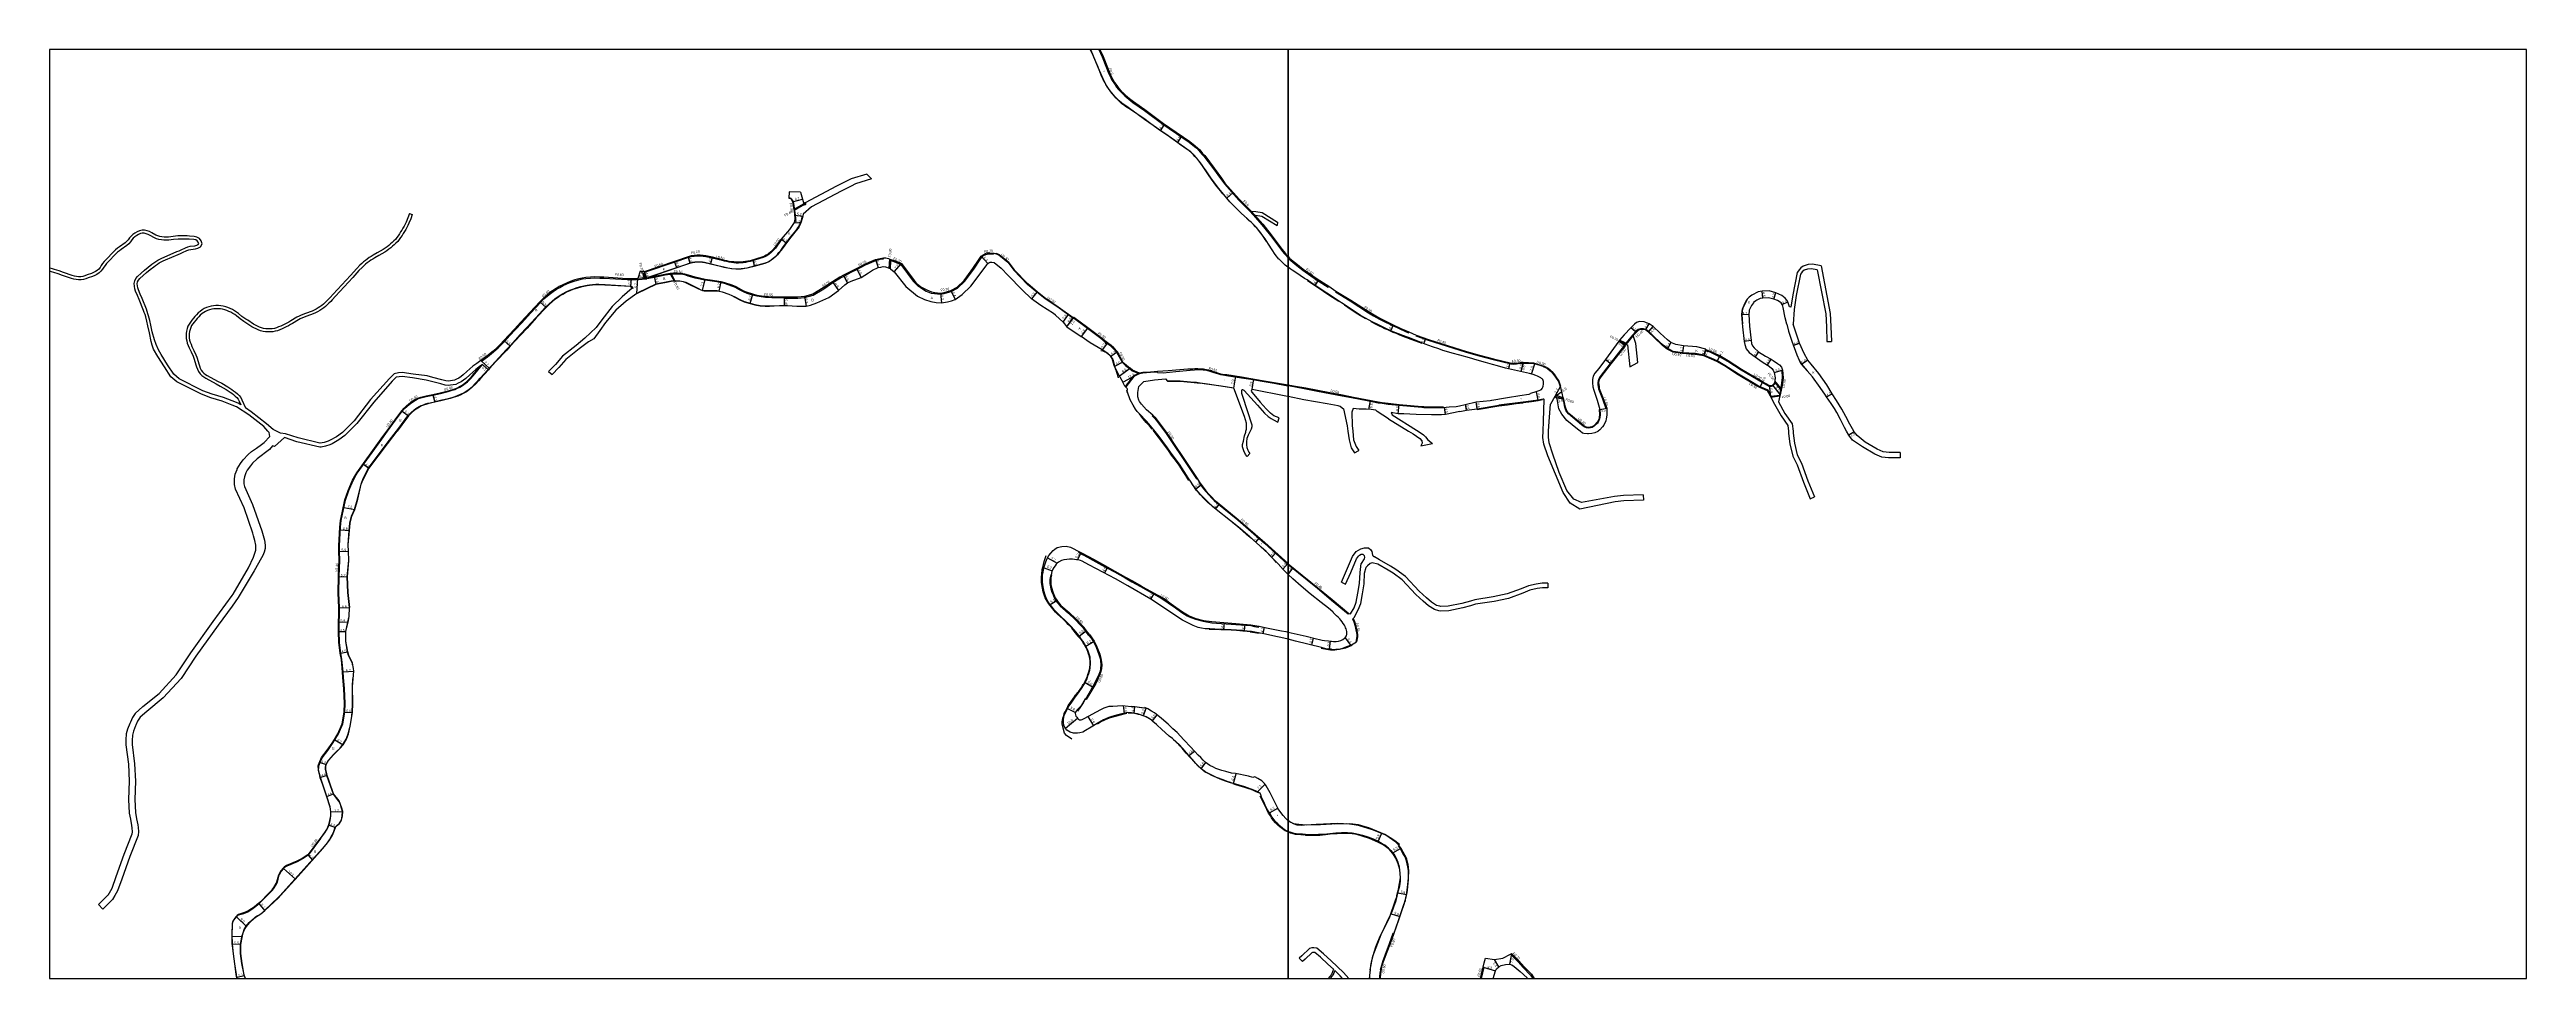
# Model space of a CAD drawing. Header units: metres. Extents: x -28000 to -24000, y -105000 to -102000.
# Drawn here: x -27200 to -25600, y -103800 to -103200 of the extents above; entities that cross this region are included whole.
import ezdxf

# ---------------------------------------------------------------- set-up
doc = ezdxf.new("R2010")
doc.units = ezdxf.units.M
doc.header["$LTSCALE"] = 2.5
for name, color, linetype in [('側溝・桝', 7, 'Continuous'), ('図郭', 7, 'Continuous'), ('幅員', 7, 'Continuous'), ('歩道・分離帯・安全施設', 7, 'Continuous'), ('舗装', 7, 'Continuous'), ('道路', 7, 'Continuous')]:
    doc.layers.add(name, color=color, linetype=linetype)
doc.styles.get("Standard").update_dxf_attribs({"font": ''})
doc.styles.add('YOKO_DECO', font='')
doc.styles.get('Standard').set_extended_font_data('@MS PGothic')
doc.styles.get('YOKO_DECO').set_extended_font_data('MS PGothic')

msp = doc.modelspace()

# ---------------------------------------------------------------- linework, layer by layer
at = {"layer": '側溝・桝'}
for points in [[(-26522.2, -103200), (-26520.1, -103204.8), (-26517.3, -103211.8), (-26516.1, -103214.7), (-26515.1, -103216.9), (-26514.5, -103218.2), (-26513.7, -103219.7), (-26512.5, -103221.6), (-26511.7, -103222.8), (-26510.7, -103224.2), (-26509.7, -103225.5), (-26508.1, -103227.2), (-26507, -103228.3), (-26505.4, -103229.8), (-26502.8, -103232.1), (-26500.2, -103234.1), (-26492.8, -103239.3), (-26480.9, -103248.3), (-26463.9, -103259.8), (-26460.3, -103262.6), (-26458.8, -103263.8), (-26457.5, -103265.2), (-26455.6, -103267.5), (-26454.3, -103268.9), (-26448.2, -103277), (-26443.5, -103283.4), (-26441.1, -103286.7), (-26432, -103297), (-26425.1, -103304), (-26422.2, -103306.9), (-26416.8, -103313.3), (-26411.3, -103320.1), (-26404.2, -103329.5), (-26402.4, -103331.8), (-26401.5, -103332.9), (-26400.4, -103334.1), (-26400, -103334.5)], [(-26722.5, -103295.6), (-26721.2, -103295.9), (-26720.7, -103296.4), (-26720.2, -103297.3), (-26719.7, -103298.3), (-26719.5, -103299.4), (-26718.7, -103303.9), (-26718.3, -103306.9), (-26718.1, -103308.6), (-26718.2, -103309.5), (-26718.6, -103311.8), (-26719, -103311.7)], [(-26712.8, -103299.6), (-26719.3, -103303.3)], [(-26712.3, -103300.1), (-26719.1, -103304)], [(-26423.9, -103304.3), (-26421.4, -103306.9)], [(-26727.5, -103322.4), (-26727.1, -103322.8), (-26729.7, -103326.4), (-26731.1, -103328.3), (-26732.5, -103329.8), (-26733.6, -103330.9), (-26735.3, -103332.3), (-26736.7, -103333.3), (-26738, -103333.9), (-26739.1, -103334.4), (-26747.4, -103336.8), (-26748.9, -103337.1), (-26750.4, -103337.5), (-26751.9, -103337.7), (-26753.4, -103337.8), (-26754.9, -103337.9), (-26756.5, -103337.9), (-26758, -103337.7), (-26759.5, -103337.6), (-26761, -103337.3), (-26762.5, -103337), (-26764, -103336.7), (-26765.4, -103336.3), (-26771.9, -103334.7)], [(-26771.8, -103334.2), (-26772, -103334.8), (-26776.1, -103333.9), (-26777.7, -103333.6), (-26779.7, -103333.5), (-26781.6, -103333.5), (-26783.6, -103333.6), (-26785.5, -103333.9), (-26787.3, -103334.4), (-26796, -103337.4), (-26815.8, -103344.1)], [(-26686.8, -103346.3), (-26682.2, -103343.9), (-26682.1, -103343.8)], [(-26682.1, -103343.8), (-26678.6, -103342), (-26673, -103339.1), (-26670.3, -103337.9), (-26666.3, -103336.2), (-26663.4, -103335.4), (-26661.3, -103335.1), (-26661.3, -103334.5)], [(-26657.6, -103341.2), (-26657.3, -103335.3)], [(-26656.8, -103341.6), (-26656.5, -103336.3), (-26656.5, -103335.6)], [(-26656.5, -103336.3), (-26654.7, -103337), (-26650.1, -103338.9), (-26642.1, -103349.6)], [(-26637.4, -103353.8), (-26633.7, -103356), (-26630.4, -103357.3), (-26628.3, -103357.6), (-26624.4, -103358), (-26622.1, -103357.6), (-26617.6, -103356.3), (-26613.4, -103354.1), (-26608.7, -103349.6), (-26602.9, -103341.8), (-26598.8, -103335.7), (-26597.6, -103333.9), (-26596.6, -103333.1), (-26595.2, -103332.4), (-26594.4, -103332.1), (-26593.5, -103332), (-26592.7, -103332), (-26590.2, -103332.2)], [(-26590.1, -103331.5), (-26590.2, -103332.2)], [(-26588.6, -103331.9), (-26588.5, -103331.6), (-26586.6, -103332.3), (-26580.8, -103337.1), (-26576.9, -103342.3)], [(-26538.7, -103373.4), (-26548.4, -103366.3), (-26556.7, -103360.7), (-26562, -103356.5), (-26568.1, -103351.4), (-26576.9, -103342.3)], [(-26400, -103334.5), (-26399.4, -103335.2), (-26398.1, -103336.3), (-26394.3, -103339.4), (-26390.4, -103342.4), (-26381.5, -103348.7), (-26374, -103353.4), (-26373.7, -103352.9)], [(-26921.4, -103400.8), (-26921, -103401.3), (-26917.2, -103398.5), (-26913.2, -103395.3), (-26910.3, -103392.7), (-26908.3, -103390.8), (-26906, -103388.4), (-26902.6, -103384.7), (-26899.3, -103381), (-26895, -103376.5), (-26889.2, -103370.1), (-26882.9, -103363.3), (-26880.6, -103361.1), (-26878.4, -103359), (-26876.4, -103357.5), (-26874.7, -103356.3), (-26872.5, -103354.8), (-26870.4, -103353.6), (-26868.2, -103352.4), (-26865.8, -103351.3), (-26863.6, -103350.4), (-26860.4, -103349.4), (-26858, -103348.7), (-26855.7, -103348.2), (-26853.5, -103347.8), (-26850.5, -103347.6), (-26847.7, -103347.5), (-26844.6, -103347.6), (-26841.9, -103347.6), (-26826.9, -103348.6), (-26820, -103348.5), (-26814.2, -103348.1), (-26814.2, -103347.5), (-26820, -103347.9)], [(-26816.7, -103344.8), (-26815.8, -103347.6)], [(-26816, -103344.6), (-26815, -103347.6)], [(-26725.3, -103360.5), (-26733.4, -103360.4), (-26737.6, -103360.1), (-26740.3, -103359.8), (-26743.1, -103359.3), (-26746, -103358.6), (-26749.3, -103357.6), (-26751.7, -103356.5), (-26754.8, -103354.9), (-26756.8, -103353.8), (-26759.2, -103352.8), (-26763.9, -103351.2), (-26766.2, -103350.6), (-26769, -103350.1), (-26773.4, -103349.5), (-26776.6, -103349), (-26783, -103347.7), (-26787.4, -103346.3), (-26789.7, -103345.6), (-26792.4, -103345.1), (-26794.7, -103345), (-26796.9, -103345), (-26799.2, -103345.3), (-26802.4, -103345.8), (-26809.2, -103347.2), (-26814.2, -103348.1)], [(-26798.8, -103345.2), (-26796.6, -103349.4)], [(-26798.2, -103345.1), (-26796, -103349.4)], [(-26725.3, -103360.5), (-26716.7, -103360.5), (-26712.3, -103360.1), (-26706.8, -103358.6), (-26699.9, -103354.5), (-26694, -103350.5), (-26689.1, -103347.5), (-26686.8, -103346.3)], [(-26369, -103356.1), (-26369.3, -103356.5), (-26359.8, -103362.4), (-26347.9, -103370), (-26344.7, -103371.9), (-26340.9, -103374.1), (-26337, -103376.1), (-26332.8, -103378.1), (-26327.4, -103380.6), (-26322.1, -103382.9), (-26321.9, -103382.4)], [(-26517.8, -103389.2), (-26521, -103386.7), (-26529.6, -103380.1), (-26538.7, -103373.4)], [(-26507, -103402.2), (-26508.9, -103398.6), (-26510.6, -103395.6), (-26512.9, -103393), (-26514.5, -103391.5), (-26517, -103389.8)], [(-26317.2, -103384.5), (-26317.4, -103384.9), (-26309.4, -103387.7), (-26284.9, -103395.5), (-26276.5, -103397.9), (-26267.4, -103400.2), (-26255.8, -103402.9), (-26254.4, -103403.2)], [(-26182.7, -103391), (-26191.8, -103402.8), (-26198.3, -103411.1), (-26199.2, -103412.6), (-26199.7, -103413.9), (-26199.9, -103415.1), (-26199.8, -103416.5), (-26199.6, -103417.9)], [(-26182.2, -103390.3), (-26186.3, -103388.3)], [(-26181.7, -103389.7), (-26185.8, -103387.7)], [(-26182.2, -103390.3), (-26182.7, -103391)], [(-26177.4, -103384.4), (-26181.7, -103389.7), (-26182, -103390), (-26182.2, -103390.3)], [(-26177, -103384.7), (-26181.7, -103390.5)], [(-26145.2, -103396.3), (-26151.2, -103395.5), (-26155, -103393.5), (-26158, -103391.2), (-26163.5, -103386), (-26167.2, -103382.5), (-26169, -103381.1), (-26170.3, -103380.8), (-26172.3, -103380.8), (-26173.5, -103381.2), (-26175.2, -103382.7), (-26177.1, -103384.6)], [(-26982.1, -103446.5), (-26981.9, -103446.2), (-26976.8, -103439.2), (-26972.5, -103433.3), (-26971, -103431.6), (-26969.6, -103430.3), (-26967.9, -103428.9), (-26966.2, -103427.6), (-26963.8, -103426.1), (-26962, -103425.2), (-26960.2, -103424.5), (-26956.7, -103423.7), (-26952.4, -103422.8), (-26947.6, -103421.7), (-26942.6, -103420.5), (-26940.1, -103419.8), (-26938.1, -103419.1), (-26936.5, -103418.4), (-26935.2, -103417.7), (-26933.5, -103416.7), (-26931.8, -103415.5), (-26930.3, -103414.3), (-26928.4, -103412.4), (-26926.7, -103410.5), (-26921.5, -103404.3)], [(-26507, -103402.2), (-26504.7, -103404.3)], [(-26504.7, -103404.3), (-26502.3, -103406.1)], [(-26496.8, -103409.3), (-26500.8, -103407.6), (-26502.3, -103406.1)], [(-26458.1, -103406.7), (-26458, -103406.7), (-26456.3, -103406.7), (-26454.7, -103406.8), (-26452.7, -103407.1), (-26450.6, -103407.7), (-26448, -103408.5), (-26446.3, -103409.1), (-26445, -103409.5), (-26443.6, -103409.9), (-26440.8, -103410.4), (-26439.7, -103410.5), (-26430.1, -103412.1), (-26424.1, -103413), (-26416.7, -103414.2), (-26409, -103415.5), (-26401.2, -103416.9), (-26400, -103417.1)], [(-26248.1, -103402.7), (-26248.6, -103402.7), (-26249.2, -103402.7), (-26250.1, -103402.8), (-26252.5, -103403.2), (-26252.7, -103403.3), (-26252.9, -103403.3), (-26254.3, -103403.2), (-26254.4, -103403.2)], [(-26248.1, -103402.4), (-26248.1, -103402.7)], [(-26235.2, -103404.8), (-26240.5, -103403.1), (-26241.3, -103402.9), (-26244.7, -103402.7), (-26248.1, -103402.7)], [(-26235.2, -103404.8), (-26233.7, -103405.3), (-26232.2, -103406.2), (-26230.9, -103407.3), (-26229.8, -103408.2), (-26228.4, -103409.8), (-26227.3, -103411.6), (-26225.3, -103414.5), (-26224.2, -103417.7)], [(-26145.1, -103395.8), (-26145.1, -103395.9)], [(-26136.8, -103396.4), (-26136.8, -103396.4), (-26145.1, -103395.8)], [(-26087.9, -103423.9), (-26089.9, -103420.1), (-26095, -103417.8), (-26097.7, -103416.3), (-26109, -103409.7), (-26117.8, -103404), (-26122.8, -103401.1), (-26126.2, -103399.5), (-26131.3, -103397.4), (-26136.8, -103396.4)], [(-26130.3, -103394.4), (-26130.2, -103393.9)], [(-26089.2, -103417.6), (-26093.8, -103415), (-26096.3, -103413.5), (-26107.3, -103407.1), (-26115.8, -103401.4), (-26121.3, -103398.4), (-26127.3, -103395.5), (-26130.3, -103394.4)], [(-26080.5, -103407.1), (-26081.1, -103407.3), (-26080.7, -103412), (-26081.4, -103417), (-26081.7, -103418.7), (-26081.9, -103419.3), (-26082.6, -103423.2)], [(-26497, -103409.4), (-26499.8, -103410.8), (-26505.1, -103417.6)], [(-26496.9, -103409.8), (-26499.5, -103411.1), (-26504.8, -103417.9)], [(-26497, -103409.4), (-26496.7, -103409.3), (-26496, -103409.1)], [(-26400, -103417.1), (-26395.2, -103417.9), (-26388.5, -103419.2), (-26380.9, -103420.6), (-26373, -103422.1), (-26365, -103423.6), (-26357.8, -103425), (-26349.9, -103426.5), (-26341.8, -103428.1), (-26339.2, -103428.5), (-26335.4, -103429.1), (-26335.4, -103429.1)], [(-26227.1, -103423.3), (-26227.5, -103424)], [(-26222.2, -103425.8), (-26227.5, -103424)], [(-26222.3, -103424.9), (-26227.1, -103423.3)], [(-26224.2, -103417.7), (-26223.9, -103417.5)], [(-26199.6, -103417.9), (-26199.4, -103419.1), (-26196.9, -103425.7), (-26194.6, -103431.8), (-26194.1, -103431.7)], [(-26088.1, -103424.5), (-26082.2, -103423.7)], [(-26087.9, -103423.9), (-26088.1, -103424.5)], [(-26087.9, -103423.9), (-26082.6, -103423.2)], [(-26085.2, -103415.2), (-26085.2, -103415.3), (-26085.6, -103415.9), (-26086.1, -103416.6), (-26086.8, -103417.2)], [(-26081.7, -103418.7), (-26085.6, -103414)], [(-26081.9, -103419.3), (-26085.2, -103415.2), (-26085.6, -103414.7)], [(-26487.8, -103436.5), (-26487.8, -103436.5), (-26486.5, -103437.9), (-26485, -103439.7), (-26483.9, -103441.1), (-26479.2, -103447.4), (-26476.6, -103451.3), (-26465.6, -103467.6), (-26459.1, -103477.2), (-26458.7, -103477)], [(-26335.4, -103429.1), (-26328.2, -103429.7), (-26313.6, -103431.1)], [(-26313.6, -103431.1), (-26312.2, -103431.2), (-26305.9, -103431.3), (-26301.5, -103431.3), (-26299.8, -103431.3)], [(-26222.3, -103424.9), (-26222.2, -103425.8)], [(-26220.8, -103431), (-26222, -103424.9), (-26222.3, -103424.9)], [(-26202.5, -103443), (-26203.8, -103443.8), (-26204.8, -103444), (-26206, -103444.2), (-26207.1, -103444), (-26208, -103443.6), (-26209, -103443), (-26210.2, -103442), (-26218.5, -103435), (-26219.6, -103433.9), (-26220.2, -103432.8), (-26220.8, -103431)], [(-26199, -103432.4), (-26198.8, -103435.8), (-26198.9, -103437.7), (-26199, -103438.4), (-26199.8, -103440), (-26200, -103440.4), (-26200.4, -103441), (-26202, -103442.6), (-26202.5, -103443)], [(-26199, -103432.4), (-26198.6, -103432.4)], [(-27004.3, -103478.1), (-27002.2, -103474.4), (-27001.6, -103473.4), (-26985.7, -103451.4), (-26982.1, -103446.5)], [(-27013.2, -103520.6), (-27012.4, -103508.5), (-27012, -103504.1), (-27010.8, -103498.1), (-27009.3, -103490.8), (-27007.1, -103484.8), (-27004.3, -103478.1)], [(-26457.3, -103479.3), (-26457.7, -103479.5), (-26455.2, -103482.9), (-26453.3, -103485.2), (-26451, -103487.9), (-26449.5, -103489.5), (-26447.6, -103491.3), (-26446, -103492.7), (-26432.5, -103503.8), (-26415.1, -103518.8), (-26400.3, -103532.4), (-26400, -103532.6)], [(-27026.1, -103663.7), (-27026.4, -103663.7), (-27026.5, -103663.7), (-27026.5, -103663.1), (-27026.4, -103662.6), (-27025.6, -103660.3), (-27025.4, -103659.8), (-27024.3, -103657.3), (-27020.6, -103652.5), (-27017.5, -103648), (-27016, -103645.6), (-27013.8, -103641.9), (-27010.9, -103635.5), (-27009.7, -103627.8), (-27009.5, -103622.4), (-27009.9, -103612.9), (-27010.5, -103605.6), (-27010.8, -103602.1), (-27011.5, -103594), (-27012.2, -103589.8), (-27013.1, -103583.1), (-27013.4, -103575.9), (-27013.4, -103569.6), (-27013.2, -103565.6), (-27013.2, -103560.6), (-27013.5, -103551), (-27013.4, -103540.4), (-27012.9, -103529.8), (-27013.1, -103524.3), (-27013.2, -103520.6)], [(-26535, -103524.2), (-26535.3, -103524.7), (-26532.8, -103526.1), (-26529.6, -103527.9), (-26526, -103529.8), (-26520.2, -103533), (-26516.6, -103534.9), (-26512.1, -103537.4), (-26505.2, -103541.3), (-26500.8, -103543.8), (-26495.3, -103546.9), (-26493.8, -103547.7), (-26486.8, -103551.6), (-26482, -103554.3), (-26479.5, -103555.9), (-26475.8, -103558.5), (-26472.7, -103560.7), (-26468.6, -103563.6), (-26465.2, -103565.7), (-26463.8, -103566.5), (-26459.7, -103568), (-26454.7, -103569.3), (-26449.2, -103570.2)], [(-26400, -103532.6), (-26381, -103547.9), (-26371.8, -103555.6), (-26361.1, -103564.5), (-26360.8, -103564.2)], [(-26553, -103539.3), (-26553.3, -103539.3), (-26553.7, -103541.1), (-26553.9, -103542.6), (-26553.9, -103543.7), (-26553.8, -103544.8), (-26553.7, -103545.9), (-26553.2, -103548.3), (-26552.6, -103550.4), (-26551.8, -103552.2), (-26550.8, -103554.5), (-26549.9, -103556), (-26549, -103557.4), (-26547.2, -103559.4), (-26541.8, -103564), (-26537.4, -103568.2), (-26534, -103571.7), (-26532.2, -103573.7)], [(-26358, -103567.6), (-26358.4, -103567.7), (-26357.5, -103569.6), (-26356.9, -103571.7), (-26356.1, -103574.8), (-26355.6, -103577.9), (-26355.6, -103579.2), (-26356.2, -103582.8)], [(-26528.6, -103578.5), (-26530.6, -103575.7), (-26532.2, -103573.7)], [(-26528.6, -103578.5), (-26527.2, -103580.2), (-26525.7, -103582.5), (-26525.1, -103583.7), (-26524, -103586), (-26522.2, -103590.7), (-26521.4, -103593.4), (-26521.2, -103594.6), (-26520.9, -103597.4)], [(-26449.2, -103570.2), (-26433.6, -103571.4), (-26424, -103572.1)], [(-26424, -103572.1), (-26421.6, -103572.6), (-26419, -103573), (-26418.9, -103572.4)], [(-26520.3, -103597.4), (-26520.9, -103597.4), (-26521.1, -103599.7), (-26521.4, -103601.6), (-26522.3, -103603.7), (-26524.7, -103609.1), (-26527.9, -103614.5), (-26530.9, -103619.5)], [(-27026.4, -103663.7), (-27026.5, -103665.5), (-27025.9, -103667.9), (-27025.3, -103670.3), (-27024, -103674.1), (-27021.1, -103682.5), (-27019, -103689.2), (-27018.8, -103690.7), (-27018.6, -103692.4), (-27018.6, -103695), (-27019.1, -103698), (-27019.7, -103700.8), (-27020.7, -103703.1), (-27022.3, -103705.7), (-27025.1, -103709.5)], [(-27062.1, -103748.7), (-27060.3, -103746.9), (-27059.9, -103746.5), (-27056.2, -103742.8), (-27055.2, -103741.3), (-27053.5, -103738.6), (-27053.1, -103737.6), (-27051.9, -103733)], [(-27062.1, -103748.7), (-27064.8, -103751.4), (-27067.6, -103753.7), (-27069.5, -103755.1), (-27072, -103756.6), (-27074.7, -103757.7), (-27078, -103758.7), (-27078.7, -103759.3), (-27079.5, -103759.9), (-27080.4, -103761), (-27081.6, -103763), (-27082.1, -103764.5), (-27082.1, -103766.1)], [(-27082.1, -103766.1), (-27082.3, -103771.7), (-27082.2, -103777.9), (-27082.1, -103778.8)], [(-26331.6, -103771.2), (-26332.2, -103771), (-26334.7, -103777.7), (-26337.5, -103785.2), (-26338.2, -103787)], [(-27082.1, -103778.7), (-27081.4, -103784.1), (-27080.6, -103790.6), (-27079.6, -103797.5), (-27079.3, -103799.5), (-27079.1, -103800)], [(-26337.6, -103787.2), (-26338.2, -103787), (-26339, -103789.4), (-26339.6, -103791.6), (-26340.6, -103796.6), (-26340.9, -103800), (-26340.9, -103800)], [(-26256.3, -103784.3), (-26251.4, -103789.2), (-26248, -103792.9), (-26243.3, -103797.8), (-26241.9, -103800)], [(-26275, -103800), (-26273.3, -103792.8)], [(-26273.9, -103792.6), (-26273.3, -103792.8)]]:
    msp.add_lwpolyline(points, dxfattribs=at)
for points in [[(-26712.6, -103299.5), (-26712.3, -103300.1), (-26712.2, -103300.4), (-26711.3, -103299.9), (-26711.8, -103299)], [(-26816.1, -103343.2), (-26815.7, -103344.5), (-26817, -103344.9), (-26817.4, -103343.6)], [(-26516.7, -103389.4), (-26517, -103389.8), (-26517.3, -103390.3), (-26518.1, -103389.7), (-26517.6, -103389.1), (-26517.5, -103388.8)]]:
    msp.add_lwpolyline(points, close=True, dxfattribs=at)
at = {"layer": '側溝・桝', "flags": 128}
for points in [[(-26642.1, -103349.6), (-26640.7, -103351.2), (-26638.9, -103352.8), (-26637.4, -103353.8)], [(-26484.2, -103408.7), (-26480.7, -103408.8), (-26472.5, -103408), (-26463.3, -103407.1), (-26460.5, -103406.9), (-26458.1, -103406.7)], [(-26496.9, -103409.8), (-26497, -103409.4)], [(-26484.2, -103408.4), (-26484.3, -103408.4), (-26488.8, -103408.7), (-26491.5, -103408.9), (-26493.8, -103409.1), (-26495.9, -103409.5), (-26496.9, -103409.8)], [(-26484.2, -103408.7), (-26484.2, -103408)], [(-26089.2, -103417.6), (-26088.3, -103417.5), (-26087.7, -103417.5), (-26086.8, -103417.2)], [(-26487.8, -103436.5), (-26487.4, -103436.2)], [(-27025.1, -103709.5), (-27033.2, -103720.2), (-27036.8, -103722.5), (-27040.3, -103724.3), (-27047, -103727.1), (-27048.4, -103728.1), (-27049.1, -103728.8), (-27050.6, -103730.4), (-27051.2, -103731.5), (-27051.9, -103733)]]:
    msp.add_lwpolyline(points, dxfattribs=at)
at = {"layer": '図郭'}
for points in [[(-27200, -103800), (-26400, -103800), (-26400, -103200), (-27200, -103200)], [(-26400, -103800), (-25600, -103800), (-25600, -103200), (-26400, -103200)]]:
    msp.add_lwpolyline(points, close=True, dxfattribs=at)
at = {"layer": '幅員'}
for points in [[(-26482.3, -103252.4), (-26479.7, -103248.4)], [(-26471.2, -103260.1), (-26468.5, -103256)], [(-26439.5, -103295.9), (-26435.4, -103292.3)], [(-26720, -103298.4), (-26713.6, -103296.7)], [(-26719, -103311.7), (-26714.7, -103312)], [(-26718.7, -103306.9), (-26713.5, -103307.6)], [(-26724.1, -103325), (-26727.5, -103322.4)], [(-26814.2, -103347.6), (-26815.6, -103343.4)], [(-26794.7, -103341), (-26796.2, -103336.8)], [(-26786.2, -103338), (-26787.5, -103333.8)], [(-26772.9, -103338.6), (-26771.8, -103334.2)], [(-26745.7, -103335.8), (-26744.8, -103340)], [(-26678.8, -103341.5), (-26675.7, -103347.2)], [(-26666.5, -103335.7), (-26664.8, -103340.8)], [(-26654.5, -103343.6), (-26649.6, -103338.3)], [(-26594, -103338.2), (-26598.1, -103333.5)], [(-26824.4, -103353.1), (-26824.1, -103348)], [(-26820.6, -103357.6), (-26820, -103347.9)], [(-26814.2, -103347.6), (-26820, -103347.9)], [(-26808.1, -103351.5), (-26809.3, -103346.7)], [(-26778.2, -103355.6), (-26776.5, -103348.5)], [(-26767.4, -103356.1), (-26766.1, -103350)], [(-26747.5, -103364), (-26745.8, -103358.1)], [(-26725.2, -103365.4), (-26725.3, -103360)], [(-26712.4, -103359.5), (-26711.3, -103365.7)], [(-26694.3, -103350), (-26690.3, -103355.7)], [(-26687.1, -103345.8), (-26684.5, -103350.7)], [(-26624.4, -103357.3), (-26623.9, -103363.6)], [(-26617.9, -103355.6), (-26615.1, -103361.4)], [(-26562.2, -103356.8), (-26565.6, -103361.1)], [(-26382.4, -103352.4), (-26380.1, -103348.8)], [(-26093.2, -103360.6), (-26093.8, -103356)], [(-26086.1, -103361.2), (-26084.8, -103357.1)], [(-26879.3, -103366.7), (-26883.3, -103362.9)], [(-26545.3, -103376.1), (-26541.9, -103371.4)], [(-26542.9, -103379.1), (-26538.4, -103373)], [(-26542.9, -103379.1), (-26538.9, -103373.6)], [(-26102.3, -103371.1), (-26107, -103371.3)], [(-26080.8, -103364.7), (-26077.1, -103363)], [(-26902.5, -103391.7), (-26906.5, -103388)], [(-26529.5, -103380), (-26533.6, -103385.4)], [(-26516.7, -103389.4), (-26520.1, -103394)], [(-26333.5, -103381.7), (-26331.8, -103377.9)], [(-26312.2, -103390), (-26311, -103386.6)], [(-26182.3, -103391.3), (-26186.3, -103388.3)], [(-26175.5, -103382.4), (-26178.5, -103379.8)], [(-26168.8, -103380.8), (-26166.7, -103377.2)], [(-26166.9, -103382.2), (-26164.1, -103378.9)], [(-26152.6, -103389.3), (-26154.7, -103393.1)], [(-26144.5, -103391.3), (-26145.1, -103395.9)], [(-26100.8, -103388), (-26105.3, -103388.6)], [(-26073.6, -103391.1), (-26069.5, -103389.7)], [(-26921.4, -103400.8), (-26915.7, -103406)], [(-26920.3, -103403.5), (-26916.5, -103406.9)], [(-26510.2, -103395.3), (-26514.5, -103398.2)], [(-26506.6, -103401.9), (-26512, -103404.7)], [(-26508.9, -103410.8), (-26502, -103405.7)], [(-26257.4, -103406.2), (-26256.5, -103402.3)], [(-26248.1, -103402.2), (-26249.6, -103408)], [(-26248.1, -103402.7), (-26249.5, -103408)], [(-26242.7, -103409.7), (-26240.5, -103403.1)], [(-26194.8, -103400.2), (-26191.3, -103402.9)], [(-26131.4, -103397.8), (-26130, -103393.5)], [(-26130.2, -103393.9), (-26131.4, -103397.8)], [(-26121.1, -103397.9), (-26123, -103401.6)], [(-26096.1, -103395.2), (-26098.2, -103398.5)], [(-26090.3, -103403.8), (-26087.8, -103400)], [(-26085.9, -103408.5), (-26080.5, -103407.1)], [(-26064.2, -103400.6), (-26068.4, -103403.4)], [(-26952.3, -103423.2), (-26951.2, -103427.8)], [(-26435, -103418.7), (-26433.8, -103411)], [(-26423.2, -103419.6), (-26422.1, -103412.8)], [(-26238.5, -103426.5), (-26239.5, -103421)], [(-26223.9, -103417.5), (-26227.7, -103424.2)], [(-26227.7, -103424.2), (-26223.1, -103420.9)], [(-26093.5, -103414.6), (-26095.3, -103418.2)], [(-26089.1, -103417.1), (-26088.4, -103423.9)], [(-26087, -103416.7), (-26082, -103423.1)], [(-26052.1, -103424.3), (-26048.5, -103422.3)], [(-26972.2, -103433.5), (-26968.2, -103436.7)], [(-26347.8, -103432.4), (-26346.7, -103426.6)], [(-26328.8, -103435.2), (-26328.2, -103429.2)], [(-26298.3, -103435.7), (-26298.8, -103431.2)], [(-26284.7, -103432.9), (-26285.4, -103429.2)], [(-26277.9, -103432.1), (-26278.4, -103427.5)], [(-26226.1, -103425.7), (-26222.3, -103424.9)], [(-26198.6, -103432.4), (-26194.1, -103431.7)], [(-26034.3, -103446.9), (-26037.8, -103449)], [(-26993.7, -103470.7), (-26997.3, -103468.1)], [(-26459.6, -103483.7), (-26456, -103481.1)], [(-27009.9, -103495.7), (-27002.8, -103497)], [(-26446.8, -103496.8), (-26444.2, -103493.6)], [(-27012.1, -103510.3), (-27006.3, -103510.7)], [(-26420.8, -103518.2), (-26418.4, -103515.4)], [(-27012.7, -103524.2), (-27006.8, -103524.1)], [(-26557.6, -103534.7), (-26552.3, -103536.7)], [(-26555.4, -103528.4), (-26549.1, -103531.8)], [(-26536, -103529.6), (-26533.6, -103525)], [(-26518.6, -103538.2), (-26516.3, -103534.3)], [(-26410.5, -103527.9), (-26407.8, -103525)], [(-26403.4, -103535.6), (-26400.1, -103532)], [(-26400, -103539), (-26396.6, -103534.8)], [(-27013, -103540.4), (-27007.8, -103540.5)], [(-26488.6, -103555.1), (-26486.3, -103551.2)], [(-27012.8, -103560.6), (-27006.2, -103560.5)], [(-26553.7, -103558.5), (-26549.3, -103555.9)], [(-27013, -103569.6), (-27007.1, -103569.9)], [(-27013, -103575.9), (-27008.5, -103576)], [(-26534.8, -103578.9), (-26530.1, -103575.3)], [(-26530.6, -103585.4), (-26525.2, -103582.2)], [(-26441.5, -103574.6), (-26441.1, -103570.2)], [(-26428.1, -103575.4), (-26427.6, -103571.2)], [(-26416.1, -103577.3), (-26415.2, -103573.2)], [(-26384.7, -103584.7), (-26383.6, -103580.1)], [(-26373.1, -103587.3), (-26372.6, -103582)], [(-26363, -103579.9), (-26359.7, -103584.7)], [(-27011.8, -103589.8), (-27007.4, -103589.1)], [(-27010.4, -103602), (-27003.5, -103601.5)], [(-26531, -103608.8), (-26526.2, -103611.7)], [(-27009.3, -103627.9), (-27004.3, -103628.3)], [(-26543.7, -103638.4), (-26536, -103631.9)], [(-26542.5, -103625.6), (-26537.3, -103628.2)], [(-26529.4, -103630.9), (-26525.7, -103636.8)], [(-26506.4, -103623.8), (-26505.9, -103628.8)], [(-26499.4, -103628.6), (-26499, -103624.5)], [(-26493.3, -103630.4), (-26491.6, -103625.4)], [(-26487.6, -103633.6), (-26484.6, -103629.7)], [(-27015.7, -103645.8), (-27010.4, -103649)], [(-27025.2, -103660.5), (-27021.3, -103661.8)], [(-26464.1, -103655.9), (-26460.4, -103653.1)], [(-26456, -103664.5), (-26453, -103660.5)], [(-27020.6, -103668.9), (-27025, -103670.3)], [(-26435.3, -103674), (-26433.4, -103667.8)], [(-26419.8, -103679.5), (-26414.8, -103674.4)], [(-27020.8, -103682.4), (-27016.5, -103680.8)], [(-27018.3, -103692.4), (-27010.6, -103692.2)], [(-26412, -103693), (-26406.6, -103689.9)], [(-27019.4, -103700.9), (-27015.3, -103702.4)], [(-26341.7, -103711.6), (-26339.4, -103706.2)], [(-27033, -103720.4), (-27030.2, -103723.5)], [(-26332.2, -103718.8), (-26327.4, -103716.1)], [(-27041.2, -103735.8), (-27048.9, -103729)], [(-27060.9, -103756), (-27064.5, -103751.6)], [(-26333.4, -103758.2), (-26327.8, -103760)], [(-26329, -103744.7), (-26323.5, -103745.7)], [(-27072.8, -103766.4), (-27079.3, -103760.1)], [(-27076.4, -103778), (-27081.9, -103777.9)], [(-26263.9, -103792.4), (-26266.7, -103787.8)], [(-26255.7, -103783.9), (-26257, -103790.8)], [(-27074, -103798.2), (-27079, -103799.4)], [(-26273.9, -103792.6), (-26265.9, -103795)]]:
    msp.add_lwpolyline(points, dxfattribs=at)
at = {"layer": '幅員', "flags": 128}
msp.add_lwpolyline([(-26506.7, -103414.8), (-26495.8, -103409.1)], dxfattribs=at)
at = {"layer": '歩道・分離帯・安全施設'}
for points in [[(-26515.6, -103225.8), (-26517.6, -103222.6), (-26519.4, -103219), (-26521, -103215.4), (-26522.6, -103211.5), (-26524.1, -103207.9), (-26525.7, -103204.3), (-26527.2, -103200.7), (-26527.5, -103200)], [(-26497.9, -103241.3), (-26502.9, -103238.1), (-26504.3, -103237.2), (-26505.1, -103236.6), (-26506.3, -103235.8), (-26507.3, -103235), (-26508.5, -103234), (-26509.8, -103232.8), (-26510.9, -103231.5), (-26512.2, -103230), (-26513.4, -103228.6), (-26514.6, -103227)], [(-26442, -103293.2), (-26444.5, -103290.2), (-26445.9, -103288.5), (-26447.7, -103286.2), (-26449.4, -103283.8), (-26451.3, -103281), (-26454.3, -103276.4), (-26455.9, -103274), (-26457.4, -103272.1), (-26458.5, -103270.8), (-26460.1, -103269), (-26461, -103268), (-26462.3, -103266.8), (-26464.1, -103265.3), (-26465.7, -103264.1), (-26467.2, -103263.1), (-26469.2, -103261.7), (-26473.1, -103258.8), (-26477.5, -103255.8), (-26482.2, -103252.5), (-26487.1, -103249.1), (-26492.6, -103245.1), (-26496.7, -103242.1)], [(-26812.7, -103346.9), (-26794.8, -103340.8), (-26786.3, -103337.9), (-26784.7, -103337.5), (-26783.2, -103337.3), (-26781.5, -103337.2), (-26779.8, -103337.2), (-26778.2, -103337.3), (-26776.8, -103337.5), (-26766.5, -103339.9), (-26764.4, -103340.5), (-26761.8, -103341.1), (-26759.3, -103341.5), (-26756.6, -103341.6), (-26754.9, -103341.6), (-26753.3, -103341.6), (-26749.6, -103341), (-26744.8, -103339.9), (-26737.8, -103337.9), (-26736.9, -103337.6), (-26735.9, -103337.2), (-26735.1, -103336.7), (-26733.9, -103335.9), (-26732.5, -103334.8), (-26730.9, -103333.5), (-26729.8, -103332.4), (-26728.8, -103331.1), (-26727.7, -103329.8), (-26726.3, -103327.8), (-26724, -103324.7), (-26721.3, -103321.1), (-26717.8, -103316.8), (-26716.7, -103315.2), (-26715.9, -103314.2), (-26715.5, -103313.3), (-26715, -103312.4), (-26714.6, -103311.4), (-26714.3, -103310.4), (-26714, -103309.1), (-26713.7, -103307.6)], [(-26414, -103323.9), (-26414.7, -103322.7), (-26415.9, -103320.9), (-26417.4, -103318.8), (-26418.5, -103317.4), (-26419.9, -103315.6), (-26420.9, -103314.5), (-26422.3, -103313.1), (-26423.9, -103311.5), (-26425.2, -103310.4), (-26426.8, -103309)], [(-26975.9, -103446.5), (-26972.6, -103442.2), (-26968.5, -103436.5), (-26967.3, -103435.2), (-26966.2, -103434.2), (-26964.7, -103433), (-26963.3, -103431.9), (-26961.3, -103430.6), (-26959.9, -103429.9), (-26958.5, -103429.4), (-26957.1, -103428.9), (-26955.6, -103428.5), (-26954.2, -103428.1), (-26951.3, -103427.5), (-26946.4, -103426.3), (-26941.4, -103425.1), (-26938.7, -103424.3), (-26936.4, -103423.5), (-26934.5, -103422.7), (-26932.9, -103421.9), (-26930.9, -103420.7), (-26928.9, -103419.3), (-26927.1, -103417.8), (-26925, -103415.7), (-26923.2, -103413.8), (-26921.9, -103412.2), (-26911.9, -103401.4), (-26905, -103393.9), (-26902.7, -103391.5), (-26899.3, -103387.7), (-26895.9, -103384.1), (-26891.7, -103379.6), (-26885.8, -103373.2), (-26879.6, -103366.5), (-26877.5, -103364.4), (-26875.4, -103362.5), (-26873.7, -103361.1), (-26872.1, -103360), (-26870.1, -103358.7), (-26868.2, -103357.6), (-26866.2, -103356.5), (-26864, -103355.5), (-26862, -103354.7), (-26859.1, -103353.7), (-26856.9, -103353.1), (-26854.9, -103352.6), (-26852.8, -103352.3), (-26851.1, -103352), (-26849.2, -103351.8), (-26847.1, -103351.6), (-26845.1, -103351.6), (-26843.2, -103351.7), (-26841.1, -103351.8), (-26824.3, -103352.8), (-26823, -103354.3)], [(-26819.8, -103357), (-26808.1, -103351.4), (-26807.2, -103351.2), (-26801.6, -103350.1), (-26798.5, -103349.5), (-26796.7, -103349.3), (-26794.9, -103349.3), (-26792.9, -103349.4), (-26790.7, -103349.8), (-26789, -103350.3), (-26787.7, -103351), (-26781.2, -103354.2), (-26779.2, -103355.1), (-26778.2, -103355.4), (-26777.1, -103355.6), (-26775.7, -103355.6), (-26771, -103355.7), (-26769.8, -103355.7), (-26768.9, -103355.7), (-26767.4, -103356), (-26765.4, -103356.4), (-26761.2, -103357.9), (-26759.2, -103358.8), (-26757.3, -103359.7), (-26754.1, -103361.5), (-26751.2, -103362.7), (-26747.4, -103363.9), (-26744.3, -103364.7), (-26741, -103365.3), (-26737.7, -103365.5), (-26735, -103365.5), (-26731.9, -103365.5), (-26725.2, -103365.2), (-26723.2, -103365.2)], [(-26367.1, -103362.8), (-26373.7, -103358.6), (-26380.5, -103354), (-26387.3, -103349.5)], [(-26349.8, -103373.9), (-26353.2, -103371.9), (-26356.6, -103369.8), (-26359.9, -103367.6), (-26363.6, -103365.2)], [(-26313.3, -103389.8), (-26317.4, -103388.3), (-26321, -103387), (-26322.5, -103386.4), (-26324.5, -103385.7), (-26328.2, -103384.2), (-26329.9, -103383.5), (-26332, -103382.7), (-26333.8, -103381.9), (-26335.6, -103381.1), (-26337.4, -103380.3), (-26339.3, -103379.4), (-26341, -103378.6), (-26342.7, -103377.8), (-26346.3, -103375.9)], [(-26103.3, -103361.5), (-26104.1, -103362.7), (-26104.9, -103364.2), (-26106.1, -103367), (-26106.4, -103367.8), (-26106.7, -103369), (-26106.9, -103371.3), (-26106.4, -103377.1)], [(-26076.6, -103381.9), (-26074.5, -103388.3), (-26071.3, -103397.1), (-26069.8, -103400.6), (-26068.9, -103402.2), (-26068.3, -103403.3), (-26064.6, -103407.5)], [(-26521, -103394.4), (-26519.7, -103394.6), (-26518.7, -103395.1), (-26517.3, -103395.7), (-26515.4, -103397.1)], [(-26515.4, -103397.1), (-26514.4, -103398.1), (-26513.5, -103399.5), (-26513.1, -103400.3), (-26512.4, -103402.6)], [(-26509.4, -103412.1), (-26511.3, -103406.4), (-26512.2, -103404.2), (-26512.7, -103402.1)], [(-26512.4, -103402.6), (-26511.6, -103406), (-26510.6, -103408.6), (-26509.6, -103412.1)], [(-26502.4, -103424.9), (-26503.2, -103422.7), (-26504.2, -103420)], [(-26477.7, -103413.9), (-26469.6, -103414), (-26460.6, -103414.8), (-26459, -103414.9), (-26456.8, -103415.2)], [(-26456.8, -103415.2), (-26452, -103415.9), (-26434.9, -103418.5)], [(-26493.8, -103438.3), (-26496, -103435.4), (-26497.4, -103433.7), (-26498.5, -103432.2), (-26500.1, -103429.7), (-26501.9, -103426.3)], [(-26487.8, -103445.2), (-26488.9, -103443.9), (-26490.6, -103441.9), (-26491.6, -103440.8), (-26493.8, -103438.3)], [(-26277.7, -103432.4), (-26263.9, -103430.1)], [(-26263.9, -103430.1), (-26258.2, -103429.4), (-26252.7, -103428.7), (-26248, -103428.1)], [(-26235.7, -103426.3), (-26238.5, -103426.9), (-26242.8, -103427.5), (-26248, -103428.1)], [(-26997.4, -103477.1), (-26994, -103470.5), (-26981.8, -103454.3), (-26975.9, -103446.5)], [(-26464, -103478.3), (-26466, -103475.2), (-26468.1, -103471.9), (-26470.4, -103468.4), (-26472.7, -103465.3), (-26475.2, -103461.9), (-26477.3, -103459), (-26479.8, -103455.6), (-26482.1, -103452.4), (-26484.5, -103449.3), (-26487.2, -103445.9)], [(-26998.8, -103480.7), (-26997.4, -103477.1)], [(-26446.9, -103496.6), (-26448.5, -103495.4), (-26449.7, -103494.3), (-26451.5, -103492.8), (-26452.6, -103491.7), (-26454.3, -103490), (-26456.6, -103487.6), (-26457.9, -103486.2), (-26459.3, -103484.5), (-26460.7, -103482.5), (-26462, -103480.8)], [(-26423.5, -103515.9), (-26426.5, -103513.4), (-26429.4, -103510.9), (-26432.5, -103508.2), (-26435.8, -103505.5)], [(-27006, -103560.5), (-27007.1, -103550.7), (-27007.6, -103540.5), (-27006.6, -103530), (-27006.6, -103528.2)], [(-26537, -103577.4), (-26537.5, -103576.5), (-26537.9, -103575.9), (-26538.9, -103574.7), (-26539.7, -103573.6), (-26540.8, -103572.4), (-26541.9, -103571.3), (-26543, -103570.1), (-26545.5, -103567.7), (-26549, -103564.6), (-26550.2, -103563.3), (-26552, -103561.3), (-26553.7, -103559.2), (-26554.6, -103558), (-26555.6, -103556.4), (-26556.8, -103554.1), (-26557.3, -103552.8), (-26558.1, -103550.2), (-26558.8, -103546.9), (-26559.2, -103544.3), (-26559.3, -103540.9), (-26559.1, -103538.8), (-26558.8, -103535.9), (-26558.4, -103534.3), (-26558, -103532.6), (-26557.4, -103530.7), (-26556.2, -103526.9)], [(-26407.4, -103531.3), (-26408.9, -103529.7), (-26411.2, -103527.2), (-26414.2, -103524.2), (-26417.3, -103521.4)], [(-27004.2, -103597.5), (-27004.4, -103596.3), (-27006.9, -103591.4), (-27007.5, -103589.1), (-27008.6, -103582.2), (-27008.7, -103576), (-27007.3, -103569.9), (-27006.7, -103566.9)], [(-26539.7, -103645.4), (-26543.1, -103643), (-26544.4, -103641.5), (-26545.9, -103635.8), (-26545.8, -103634), (-26545.7, -103633.1), (-26545.4, -103631.8), (-26544.9, -103630.2), (-26544.5, -103628.9), (-26544, -103627.7), (-26543.4, -103626.4), (-26542.5, -103624.9), (-26541.9, -103623.8), (-26541.1, -103622.6), (-26540, -103621.1), (-26538, -103618.2), (-26537.2, -103617.1), (-26536.9, -103616.6), (-26535.8, -103615.3), (-26535.4, -103614.9), (-26533.2, -103611.8), (-26532.7, -103610.7), (-26532.4, -103610.2), (-26531.9, -103609.6), (-26531.2, -103608.5), (-26530.8, -103607.7), (-26530.1, -103606.2), (-26529.6, -103604.8), (-26529.2, -103603.6), (-26528.6, -103602), (-26528.3, -103600.5), (-26528.1, -103599.3), (-26527.9, -103597.1), (-26527.9, -103595.6), (-26527.9, -103594.8), (-26528.1, -103593.4), (-26528.3, -103592.5), (-26528.5, -103591.5), (-26528.8, -103590.4), (-26529.4, -103588.9), (-26529.8, -103587.8), (-26530.4, -103586.4), (-26531.2, -103585), (-26531.7, -103584), (-26532.5, -103582.8), (-26533, -103582), (-26533.7, -103581.1)], [(-26537, -103577.4), (-26535.3, -103579.3), (-26534, -103580.7), (-26533.7, -103581.1)], [(-26444.4, -103574.8), (-26451, -103574.5)], [(-26424.5, -103576.1), (-26426.4, -103575.8), (-26429.1, -103575.6), (-26433.3, -103575.2), (-26436.8, -103575), (-26440.9, -103574.9), (-26443.3, -103574.8)], [(-26424.5, -103576.1), (-26418.6, -103577)], [(-26378.5, -103586.6), (-26375.2, -103587.3), (-26372.5, -103587.7), (-26369.8, -103587.7), (-26366.9, -103587.4), (-26362.6, -103586.4), (-26358.6, -103584.8)], [(-27004.7, -103630), (-27004.5, -103628.2), (-27004.2, -103622.3), (-27004.4, -103611.5), (-27004, -103606.4)], [(-26535.7, -103627.3), (-26534.2, -103625.1), (-26532.2, -103621.9), (-26531, -103619.8)], [(-26504.2, -103628.9), (-26507.6, -103629.7), (-26511.7, -103630.8), (-26514, -103631.4), (-26515.5, -103631.9), (-26517, -103632.5), (-26518.2, -103633), (-26519.3, -103633.5), (-26520.4, -103634.1), (-26521.7, -103634.9), (-26523.1, -103635.7)], [(-26499.1, -103628.9), (-26501.2, -103628.6), (-26503.2, -103628.6)], [(-26493.3, -103625.5), (-26499, -103624.6), (-26500.8, -103624.5)], [(-26485, -103636), (-26487.3, -103634), (-26488.2, -103633.2), (-26489.4, -103632.4), (-26490.6, -103631.7), (-26491.7, -103631.1), (-26493.5, -103630.4), (-26495.3, -103629.8), (-26496.5, -103629.4), (-26498.1, -103629), (-26499.1, -103628.9)], [(-27019.2, -103710.5), (-27017.4, -103707.3), (-27016.4, -103705.1), (-27015.4, -103702.3), (-27015.4, -103702.3), (-27014.9, -103701.6), (-27012.7, -103699.8), (-27011.5, -103697.7), (-27011, -103695), (-27010.8, -103692.2), (-27011.3, -103690.1), (-27012.1, -103687.6), (-27013.1, -103685.4), (-27016.6, -103680.9), (-27019.5, -103672.6), (-27020.8, -103669), (-27021.3, -103666.7), (-27021.7, -103665.1), (-27021.7, -103663.4), (-27021.4, -103661.8), (-27019.8, -103659.1), (-27016.6, -103655.4), (-27014.6, -103653.4), (-27012.3, -103651.2), (-27010.5, -103648.9), (-27008.3, -103645.4), (-27007, -103641.9), (-27006, -103637.8)], [(-26436.4, -103673.9), (-26440.3, -103672.6), (-26443.8, -103671.2), (-26445.7, -103670.5), (-26447.6, -103669.6), (-26449.3, -103668.8), (-26451.6, -103667.6), (-26453.4, -103666.7), (-26456.3, -103664.4), (-26458.1, -103662.8), (-26460.5, -103660.3), (-26463.1, -103657.3), (-26465.7, -103654.4), (-26468.3, -103651.3), (-26469.8, -103649.8), (-26470.6, -103648.9), (-26471.8, -103647.8), (-26472.7, -103647), (-26474, -103645.9)], [(-26418.5, -103680.4), (-26420.5, -103679.4), (-26422.2, -103678.6), (-26423.9, -103678), (-26425.9, -103677.3), (-26427.9, -103676.6), (-26431.6, -103675.5), (-26433.6, -103674.9), (-26435.4, -103674.3)], [(-26400, -103705.5), (-26400.1, -103705.4), (-26401.8, -103704.6), (-26403.6, -103703.4), (-26405.2, -103702.1), (-26406.6, -103700.9), (-26408, -103699.4), (-26409.5, -103697.8), (-26410.7, -103696.2), (-26411.4, -103695), (-26412.5, -103693.2), (-26413.7, -103690.9), (-26416.1, -103686.1), (-26418, -103682.3)], [(-27052.3, -103747.8), (-27051, -103746.5), (-27039.6, -103733.8), (-27023.7, -103716), (-27020.5, -103712.4), (-27019.2, -103710.5)], [(-26390.3, -103707.5), (-26391.7, -103707.3), (-26394.6, -103707), (-26395.1, -103707), (-26397.3, -103706.4), (-26398.4, -103706.2), (-26399.2, -103705.8), (-26400, -103705.5)], [(-26356.5, -103706.9), (-26358.6, -103706.5), (-26365.4, -103706.3), (-26368.3, -103706.5), (-26372.7, -103706.9), (-26375.7, -103707.3), (-26379.5, -103707.6), (-26384, -103707.7), (-26388.8, -103707.6)], [(-26362, -103700.2), (-26369.8, -103700.4)], [(-26322.1, -103729.5), (-26322.2, -103728.3), (-26322.7, -103725.5), (-26323.2, -103723.9), (-26324, -103721.7), (-26328.1, -103714.5)], [(-26329.1, -103764), (-26326.8, -103757.5), (-26325.1, -103752.3), (-26324.2, -103749.7), (-26323.8, -103747.8), (-26323, -103744.3), (-26322.5, -103740.6), (-26322.1, -103736.3)], [(-27073.9, -103799.2), (-27074.2, -103798.2), (-27074.6, -103796.6), (-27075.8, -103790.4), (-27076.6, -103783.8), (-27076.6, -103777.9), (-27075.5, -103772.3), (-27075, -103770.6), (-27074.2, -103768.3), (-27073, -103766.3), (-27071, -103763.9), (-27070, -103762.9), (-27067, -103760.3), (-27065.7, -103759.4)], [(-27061.3, -103756.1), (-27061, -103755.9), (-27052.3, -103747.8)]]:
    msp.add_lwpolyline(points, dxfattribs=at)
at = {"layer": '歩道・分離帯・安全施設', "flags": 128}
msp.add_lwpolyline([(-27007.2, -103520), (-27006.5, -103510.6), (-27006.1, -103505.9), (-27004.9, -103501.5), (-27003, -103497), (-27001.1, -103490.5), (-26998.8, -103480.7)], dxfattribs=at)
at = {"layer": '舗装'}
for points in [[(-26814.2, -103347.6), (-26814.2, -103347.5), (-26820, -103347.9)], [(-26684.5, -103350.7), (-26687.1, -103345.8)], [(-27082, -103772.6), (-27075.4, -103773)]]:
    msp.add_lwpolyline(points, dxfattribs=at)
at = {"layer": '道路'}
for points in [[(-26400, -103340.6), (-26400.1, -103340.6), (-26401.8, -103339.2), (-26402.8, -103338.2), (-26404.1, -103336.9), (-26405.6, -103335.3), (-26405.9, -103335.3), (-26408.2, -103332.4), (-26410.2, -103329.3), (-26412.6, -103325.7), (-26414.8, -103322.3), (-26417.5, -103318.5), (-26420.4, -103314.9), (-26422.9, -103312.4), (-26426.2, -103309.3), (-26430.3, -103305.7), (-26434.3, -103301.7), (-26437.6, -103298.3), (-26441.5, -103293.6), (-26444.8, -103289.5), (-26449.8, -103282.8), (-26452.9, -103278.3), (-26456.2, -103273.5), (-26458.8, -103270.2), (-26461, -103267.8), (-26463.1, -103265.9), (-26465.3, -103264.3), (-26474.1, -103258), (-26478, -103255.3), (-26482.3, -103252.4), (-26488.7, -103247.9), (-26493.2, -103244.5), (-26498.4, -103241), (-26503.3, -103237.5), (-26506.1, -103235.5), (-26507.3, -103234.6), (-26509.1, -103233.2), (-26511.4, -103230.8), (-26513, -103229), (-26514.8, -103226.7), (-26517, -103223.7), (-26518.1, -103221.6), (-26519.3, -103219.3), (-26520.6, -103216.5), (-26522.7, -103211.4), (-26524.8, -103206.4), (-26526.6, -103202.4), (-26527.7, -103200)], [(-26521.5, -103200), (-26519.5, -103204.5), (-26516.7, -103211.6), (-26515.5, -103214.5), (-26514.6, -103216.6), (-26513.9, -103218), (-26513.2, -103219.4), (-26512, -103221.3), (-26511.3, -103222.4), (-26510.2, -103223.8), (-26509.2, -103225.1), (-26507.7, -103226.8), (-26506.5, -103227.9), (-26505, -103229.4), (-26502.4, -103231.6), (-26499.9, -103233.6), (-26492.4, -103238.8), (-26480.5, -103247.8), (-26463.5, -103259.4), (-26459.9, -103262.1), (-26458.4, -103263.4), (-26457, -103264.8), (-26455.2, -103267.1), (-26453.8, -103268.5), (-26447.7, -103276.6), (-26443, -103283.1), (-26440.7, -103286.3), (-26431.5, -103296.6), (-26424.6, -103303.6), (-26423.9, -103304.3)], [(-26722.3, -103292), (-26722.5, -103296)], [(-26722.5, -103296), (-26721.4, -103296.2), (-26721, -103296.6)], [(-26714.8, -103292.1), (-26722.3, -103292)], [(-26714.8, -103292.1), (-26712.8, -103299.6)], [(-26682.1, -103283.6), (-26682.2, -103283.6), (-26691.6, -103288.2), (-26711.8, -103299), (-26712.6, -103299.5), (-26712.8, -103299.6)], [(-26682.1, -103288.2), (-26688.6, -103291.4), (-26707.8, -103301.5)], [(-26672, -103280.4), (-26682.1, -103283.6)], [(-26669, -103283.6), (-26679.3, -103286.8), (-26682.1, -103288.2)], [(-26672, -103280.4), (-26669, -103283.6)], [(-26967.5, -103305.9), (-26968.6, -103308.6), (-26969.7, -103311.4), (-26970.3, -103312.7), (-26971, -103314), (-26971.7, -103315.3), (-26972.4, -103316.6), (-26973.2, -103317.8), (-26974, -103319.1), (-26974.8, -103320.3), (-26975.7, -103321.5), (-26976.6, -103322.6), (-26977.6, -103323.6), (-26978.7, -103324.6), (-26979.8, -103325.6), (-26980.9, -103326.5), (-26982, -103327.5), (-26983.2, -103328.3), (-26984.4, -103329.1), (-26988.3, -103331.3), (-26990.9, -103332.8), (-26992.2, -103333.6), (-26993.5, -103334.4), (-26994.8, -103335.3), (-26996, -103336.2), (-26997.2, -103337.2), (-26998.3, -103338.2), (-26999.5, -103339.3), (-27001.6, -103341.4), (-27005.6, -103345.9), (-27016.8, -103358), (-27018.8, -103360.2), (-27019.9, -103361.3), (-27020.9, -103362.3), (-27023.1, -103364.4), (-27024.2, -103365.3), (-27025.3, -103366.1), (-27026.5, -103366.9), (-27027.8, -103367.6), (-27029.1, -103368.3), (-27030.4, -103368.9), (-27034.6, -103370.4), (-27037.4, -103371.5), (-27038.8, -103372.2), (-27040.2, -103372.9), (-27044.1, -103375.2), (-27045.4, -103376), (-27046.7, -103376.7), (-27048, -103377.4), (-27049.3, -103378), (-27050.6, -103378.6), (-27052, -103379.2), (-27053.3, -103379.7), (-27054.7, -103380.1), (-27056.1, -103380.3), (-27057.5, -103380.4), (-27058.9, -103380.4), (-27060.3, -103380.3), (-27061.7, -103380.1), (-27063.1, -103379.8), (-27064.4, -103379.3), (-27065.7, -103378.7), (-27067, -103378), (-27068.2, -103377.3), (-27072, -103374.9), (-27073.3, -103374.1), (-27075.7, -103372.4), (-27078, -103370.5), (-27079.2, -103369.6), (-27080.5, -103368.7), (-27081.9, -103367.9), (-27083.3, -103367.2), (-27084.8, -103366.6), (-27086.2, -103366.2), (-27087.8, -103365.8), (-27089.3, -103365.5), (-27090.9, -103365.4), (-27092.5, -103365.4), (-27094.1, -103365.6), (-27095.6, -103365.8), (-27097.1, -103366.2), (-27098.7, -103366.6), (-27100.1, -103367.3), (-27101.5, -103368.1), (-27102.8, -103369.1), (-27104, -103370.1), (-27105, -103371.3), (-27106.1, -103372.4), (-27107.1, -103373.6), (-27108, -103374.7), (-27109, -103376), (-27109.9, -103377.3), (-27110.6, -103378.7), (-27111.2, -103380.2), (-27111.5, -103381.8), (-27111.8, -103383.4), (-27111.8, -103385), (-27111.7, -103386.6), (-27111.4, -103388.2), (-27111, -103389.7), (-27110.4, -103391.1), (-27109.9, -103392.6), (-27108.5, -103395.3), (-27107.3, -103398), (-27106.8, -103399.3), (-27105.9, -103402.1), (-27105.5, -103403.6), (-27105, -103405), (-27104.5, -103406.5), (-27103.8, -103408), (-27102.8, -103409.4), (-27101.7, -103410.5), (-27100.4, -103411.5), (-27099, -103412.3), (-27092.4, -103415.9), (-27089.8, -103417.4), (-27085.9, -103419.6), (-27084.7, -103420.4), (-27083.4, -103421.2), (-27082.3, -103422), (-27081.1, -103422.9), (-27080, -103423.8), (-27079, -103424.8), (-27078.2, -103425.9), (-27077.5, -103427.1), (-27076.5, -103429.5)], [(-26965.7, -103306.6), (-26966.7, -103309.4), (-26967.9, -103312.2), (-26968.5, -103313.6), (-26969.2, -103315), (-26969.9, -103316.3), (-26970.7, -103317.6), (-26971.5, -103318.9), (-26972.3, -103320.2), (-26973.2, -103321.5), (-26974.1, -103322.7), (-26975.1, -103323.9), (-26976.2, -103325), (-26977.3, -103326.1), (-26978.5, -103327.1), (-26979.6, -103328.1), (-26980.8, -103329), (-26982.1, -103330), (-26983.4, -103330.8), (-26987.3, -103333), (-26989.9, -103334.5), (-26991.2, -103335.3), (-26992.4, -103336.1), (-26993.6, -103336.9), (-26994.8, -103337.8), (-26995.9, -103338.7), (-26997, -103339.7), (-26998.1, -103340.7), (-27000.1, -103342.8), (-27004.1, -103347.3), (-27015.3, -103359.4), (-27017.4, -103361.6), (-27018.4, -103362.7), (-27019.5, -103363.8), (-27021.7, -103365.9), (-27022.9, -103366.9), (-27024.2, -103367.8), (-27025.5, -103368.6), (-27026.8, -103369.4), (-27028.2, -103370.1), (-27029.7, -103370.7), (-27033.9, -103372.3), (-27036.6, -103373.4), (-27038, -103374), (-27039.2, -103374.6), (-27043.1, -103376.9), (-27044.4, -103377.7), (-27045.7, -103378.4), (-27047.1, -103379.1), (-27048.4, -103379.8), (-27049.8, -103380.5), (-27051.3, -103381.1), (-27052.7, -103381.6), (-27054.2, -103382), (-27055.8, -103382.3), (-27057.4, -103382.4), (-27059, -103382.4), (-27060.5, -103382.3), (-27062.1, -103382.1), (-27063.7, -103381.7), (-27065.2, -103381.1), (-27066.6, -103380.5), (-27068, -103379.8), (-27069.3, -103379), (-27073.1, -103376.6), (-27074.4, -103375.7), (-27076.9, -103374), (-27079.3, -103372.1), (-27080.4, -103371.2), (-27081.6, -103370.4), (-27082.9, -103369.7), (-27084.1, -103369.1), (-27085.4, -103368.5), (-27086.8, -103368.1), (-27088.2, -103367.7), (-27089.6, -103367.5), (-27091, -103367.4), (-27092.4, -103367.4), (-27093.8, -103367.5), (-27095.2, -103367.8), (-27096.6, -103368.1), (-27098, -103368.5), (-27099.2, -103369.1), (-27100.4, -103369.8), (-27101.5, -103370.6), (-27102.6, -103371.6), (-27103.6, -103372.6), (-27104.6, -103373.7), (-27105.5, -103374.8), (-27106.5, -103376), (-27107.4, -103377.1), (-27108.2, -103378.3), (-27108.8, -103379.5), (-27109.2, -103380.8), (-27109.6, -103382.2), (-27109.8, -103383.6), (-27109.8, -103385), (-27109.7, -103386.3), (-27109.5, -103387.7), (-27109.1, -103389.1), (-27108.6, -103390.4), (-27108, -103391.8), (-27106.7, -103394.4), (-27105.5, -103397.2), (-27104.9, -103398.7), (-27104, -103401.6), (-27103.5, -103403), (-27103.1, -103404.4), (-27102.7, -103405.8), (-27102.1, -103407), (-27101.3, -103408.1), (-27100.3, -103409), (-27099.3, -103409.8), (-27098.1, -103410.5), (-27091.5, -103414.2), (-27088.8, -103415.6), (-27084.9, -103417.9), (-27083.6, -103418.7), (-27082.3, -103419.5), (-27081.1, -103420.4), (-27079.9, -103421.3), (-27078.6, -103422.3), (-27077.5, -103423.5), (-27076.5, -103424.8), (-27075.7, -103426.2), (-27073.5, -103431.5)], [(-26967.5, -103305.9), (-26965.7, -103306.6)], [(-26719.3, -103303.3), (-26719.1, -103304), (-26718.7, -103306.9), (-26718.5, -103308.6), (-26718.6, -103309.5), (-26719, -103311.7), (-26722.1, -103316.3), (-26727.5, -103322.4), (-26730.1, -103326.1), (-26731.5, -103327.9), (-26732.9, -103329.5), (-26734, -103330.6), (-26735.6, -103331.9), (-26737, -103332.9), (-26738.2, -103333.5), (-26739.3, -103333.9), (-26747.5, -103336.4), (-26749, -103336.7), (-26750.5, -103337), (-26751.9, -103337.2), (-26753.4, -103337.3), (-26754.9, -103337.4), (-26756.4, -103337.4), (-26757.9, -103337.2), (-26759.4, -103337.1), (-26760.9, -103336.8), (-26762.4, -103336.5), (-26763.8, -103336.2), (-26765.3, -103335.8), (-26771.8, -103334.2), (-26776, -103333.3), (-26777.7, -103333), (-26779.7, -103332.9), (-26781.6, -103332.9), (-26783.7, -103333), (-26785.6, -103333.3), (-26787.5, -103333.8), (-26796.2, -103336.8), (-26816, -103343.5)], [(-26713.2, -103306.3), (-26713.5, -103307.6), (-26713.8, -103309.1), (-26714.2, -103310.4), (-26714.5, -103311.5), (-26714.9, -103312.4), (-26715.4, -103313.4), (-26715.8, -103314.2), (-26716.5, -103315.3), (-26717.7, -103316.9), (-26721.1, -103321.2), (-26723.9, -103324.8), (-26726.2, -103327.9), (-26727.6, -103329.9), (-26728.7, -103331.2), (-26729.7, -103332.5), (-26730.8, -103333.6), (-26732.4, -103334.9), (-26733.8, -103336), (-26735, -103336.9), (-26735.9, -103337.3), (-26736.9, -103337.8), (-26737.8, -103338), (-26744.8, -103340), (-26749.6, -103341.2), (-26753.3, -103341.7), (-26754.9, -103341.8), (-26756.6, -103341.8), (-26759.4, -103341.6), (-26761.8, -103341.2), (-26764.4, -103340.6), (-26766.5, -103340.1), (-26776.9, -103337.6), (-26778.2, -103337.4), (-26779.8, -103337.3), (-26781.4, -103337.3), (-26783.2, -103337.4), (-26784.7, -103337.6), (-26786.2, -103338), (-26794.7, -103341), (-26814.2, -103347.6)], [(-26721, -103296.6), (-26720, -103298.4), (-26719.3, -103303.3)], [(-26707.8, -103301.5), (-26713.2, -103306.3)], [(-26423.9, -103304.3), (-26420.7, -103304.7), (-26416.7, -103305.3), (-26406.7, -103311.4)], [(-26421.4, -103306.9), (-26421, -103307), (-26417, -103307.7), (-26406.9, -103313.7)], [(-26421.4, -103306.9), (-26416.3, -103312.9), (-26410.9, -103319.7), (-26403.7, -103329.1), (-26401.9, -103331.5), (-26401.1, -103332.5), (-26400, -103333.7)], [(-26406.7, -103311.4), (-26406.9, -103313.7)], [(-27076.5, -103429.5), (-27078.2, -103428.5), (-27082.1, -103426.9), (-27087.6, -103424.7), (-27095, -103422.7), (-27100.9, -103420.4), (-27116.3, -103412.6), (-27119.7, -103409.7), (-27123.7, -103403.6), (-27127.9, -103397), (-27129.7, -103394), (-27131.2, -103390.5), (-27132.2, -103387.5), (-27133.6, -103382.4), (-27134.6, -103378), (-27135.3, -103375.1), (-27136, -103372.1), (-27136.4, -103370.7), (-27136.9, -103369.2), (-27137.4, -103367.7), (-27140.2, -103360.8), (-27141.4, -103358), (-27142.5, -103355.3), (-27142.9, -103353.9), (-27143.2, -103352.6), (-27143.3, -103351.3), (-27143.1, -103350.1), (-27142.6, -103348.9), (-27141.7, -103347.9), (-27139.6, -103345.9), (-27137.4, -103344), (-27135.1, -103342.1), (-27132.7, -103340.3), (-27131.5, -103339.4), (-27130.3, -103338.6), (-27129.1, -103337.8), (-27127.8, -103337.1), (-27126.5, -103336.5), (-27125.2, -103335.8), (-27116.9, -103332.4), (-27115.5, -103331.8), (-27114.1, -103331.2), (-27111.4, -103329.9), (-27110.1, -103329.4), (-27108.8, -103329.1), (-27105.8, -103328.7), (-27104.2, -103328.3), (-27102.4, -103327.5), (-27101.5, -103325.5), (-27102.1, -103323.5), (-27103.2, -103322.1), (-27104.8, -103321.1), (-27106.5, -103320.7), (-27109.6, -103320.5), (-27111.1, -103320.4), (-27114.1, -103320.4), (-27115.6, -103320.4), (-27117.2, -103320.4), (-27120.2, -103320.8), (-27121.7, -103320.9), (-27123.2, -103321.1), (-27124.6, -103321.2), (-27126, -103321.2), (-27127.4, -103321), (-27128.8, -103320.7), (-27130.1, -103320.3), (-27131.4, -103319.8), (-27134, -103318.3), (-27135.4, -103317.6), (-27136.9, -103317), (-27138.6, -103316.7), (-27140.2, -103316.7), (-27141.9, -103317), (-27143.5, -103317.7), (-27144.8, -103318.5), (-27146.1, -103319.5), (-27147.3, -103320.5), (-27148.4, -103321.7), (-27149.3, -103322.9), (-27150.2, -103324), (-27151.2, -103324.9), (-27154.9, -103327.5), (-27156.1, -103328.4), (-27157.3, -103329.4), (-27158.4, -103330.4), (-27159.5, -103331.5), (-27162.6, -103334.8), (-27163.7, -103335.9), (-27164.7, -103337), (-27165.7, -103338.2), (-27166.6, -103339.5), (-27167.4, -103340.7), (-27168.2, -103341.8), (-27169.2, -103342.7), (-27170.4, -103343.4), (-27171.6, -103344), (-27173, -103344.6), (-27175.8, -103345.6), (-27177.1, -103346.1), (-27178.5, -103346.6), (-27179.8, -103346.8), (-27181.2, -103346.8), (-27182.6, -103346.6), (-27183.9, -103346.3), (-27185.3, -103345.9), (-27191, -103344), (-27193.8, -103343), (-27196.7, -103342.1), (-27198.1, -103341.6), (-27199.7, -103341.2), (-27200, -103341.2)], [(-27058.9, -103446.5), (-27061.6, -103443.5), (-27071.2, -103436), (-27079.3, -103430.7), (-27082.1, -103429.6), (-27088.4, -103427.1), (-27095.8, -103425), (-27101.9, -103422.7), (-27117.7, -103414.7), (-27121.6, -103411.4), (-27125.8, -103405), (-27130.1, -103398.2), (-27132.8, -103393.5), (-27133.8, -103390.9), (-27134.4, -103388.5), (-27135.5, -103382.9), (-27136.5, -103378.4), (-27137.2, -103375.5), (-27137.9, -103372.7), (-27138.3, -103371.2), (-27138.8, -103369.8), (-27139.2, -103368.5), (-27142.1, -103361.5), (-27143.2, -103358.8), (-27144.4, -103356), (-27144.9, -103354.5), (-27145.2, -103352.9), (-27145.3, -103351.2), (-27145, -103349.5), (-27144.3, -103347.9), (-27143.2, -103346.6), (-27140.9, -103344.5), (-27138.7, -103342.5), (-27136.3, -103340.5), (-27133.9, -103338.7), (-27132.7, -103337.8), (-27131.4, -103336.9), (-27130.1, -103336.1), (-27128.7, -103335.3), (-27127.4, -103334.7), (-27126, -103334), (-27117.7, -103330.5), (-27116.3, -103330), (-27114.9, -103329.4), (-27112.2, -103328.1), (-27110.7, -103327.5), (-27109.1, -103327.1), (-27106.2, -103326.7), (-27104.9, -103326.4), (-27103.9, -103326), (-27103.6, -103325.3), (-27103.9, -103324.5), (-27104.6, -103323.6), (-27105.5, -103322.9), (-27106.8, -103322.7), (-27109.7, -103322.5), (-27111.1, -103322.4), (-27114.1, -103322.4), (-27115.6, -103322.4), (-27117, -103322.4), (-27120, -103322.7), (-27121.5, -103322.9), (-27123, -103323.1), (-27124.5, -103323.2), (-27126.1, -103323.2), (-27127.7, -103322.9), (-27129.3, -103322.6), (-27130.8, -103322.2), (-27132.3, -103321.6), (-27134.9, -103320.1), (-27136.2, -103319.4), (-27137.5, -103319), (-27138.8, -103318.7), (-27140.1, -103318.7), (-27141.3, -103318.9), (-27142.5, -103319.5), (-27143.7, -103320.2), (-27144.9, -103321), (-27145.9, -103321.9), (-27146.8, -103323), (-27147.7, -103324.2), (-27148.8, -103325.4), (-27150, -103326.5), (-27153.7, -103329.1), (-27154.9, -103330), (-27156, -103330.9), (-27157.1, -103331.9), (-27158.1, -103332.9), (-27161.2, -103336.2), (-27162.2, -103337.2), (-27163.2, -103338.3), (-27164.1, -103339.4), (-27165, -103340.6), (-27165.8, -103341.9), (-27166.8, -103343.2), (-27168, -103344.3), (-27169.4, -103345.2), (-27170.8, -103345.9), (-27172.2, -103346.5), (-27175.1, -103347.5), (-27176.5, -103348), (-27178, -103348.5), (-27179.6, -103348.8), (-27181.3, -103348.8), (-27182.9, -103348.6), (-27184.4, -103348.3), (-27185.9, -103347.8), (-27191.6, -103345.9), (-27194.5, -103344.9), (-27197.3, -103344), (-27198.7, -103343.5), (-27200, -103343.2)], [(-26816, -103343.5), (-26816.1, -103343.2), (-26817.4, -103343.6), (-26818.5, -103343.2), (-26820, -103347.9), (-26826.9, -103348), (-26841.9, -103347), (-26844.6, -103347), (-26847.7, -103346.9), (-26850.5, -103347), (-26853.6, -103347.2), (-26855.9, -103347.6), (-26858.2, -103348.1), (-26860.6, -103348.8), (-26863.8, -103349.8), (-26866, -103350.8), (-26868.5, -103351.9), (-26870.7, -103353.1), (-26872.8, -103354.3), (-26875, -103355.8), (-26876.8, -103357), (-26878.8, -103358.6), (-26881, -103360.6), (-26883.3, -103362.9), (-26889.6, -103369.7), (-26895.5, -103376.1), (-26899.7, -103380.6), (-26903, -103384.3), (-26906.5, -103388), (-26908.7, -103390.3), (-26910.7, -103392.3), (-26913.5, -103394.8), (-26917.6, -103398), (-26921.4, -103400.8)], [(-26682.1, -103343.2), (-26682.4, -103343.4), (-26687.1, -103345.8), (-26689.4, -103347), (-26694.3, -103350), (-26700.2, -103354), (-26707, -103358), (-26712.4, -103359.5), (-26716.8, -103359.9), (-26725.3, -103360), (-26733.4, -103359.9), (-26737.5, -103359.6), (-26740.2, -103359.3), (-26743, -103358.8), (-26745.8, -103358.1), (-26749.1, -103357), (-26751.5, -103356), (-26754.5, -103354.4), (-26756.5, -103353.3), (-26759, -103352.3), (-26763.7, -103350.6), (-26766.1, -103350), (-26768.9, -103349.6), (-26773.3, -103349), (-26776.5, -103348.5), (-26782.9, -103347.1), (-26787.2, -103345.8), (-26789.6, -103345.1), (-26792.3, -103344.6), (-26794.7, -103344.4), (-26797, -103344.4), (-26799.2, -103344.7), (-26802.5, -103345.3), (-26809.3, -103346.7), (-26814.2, -103347.6)], [(-26682.1, -103343.2), (-26678.8, -103341.5), (-26673.3, -103338.6), (-26670.5, -103337.4), (-26666.5, -103335.7), (-26663.5, -103334.9), (-26661.3, -103334.5), (-26659.7, -103334.6), (-26658, -103335), (-26657.3, -103335.3), (-26656.5, -103335.6), (-26654.4, -103336.3), (-26649.6, -103338.3), (-26641.5, -103349.1)], [(-26682.1, -103349.7), (-26675.7, -103347.2), (-26671, -103344.2), (-26668.5, -103342.5), (-26664.8, -103340.8), (-26663.1, -103340.6), (-26661.5, -103340.2), (-26660, -103340.4), (-26657.6, -103341.2), (-26657.1, -103341.3), (-26656.8, -103341.6), (-26654.5, -103343.6)], [(-26654.5, -103343.6), (-26646.9, -103353), (-26639.3, -103359.3), (-26634.8, -103361.4), (-26630.7, -103362.8), (-26627.2, -103363.3), (-26623.9, -103363.6), (-26620, -103363), (-26617.4, -103362.4), (-26615.1, -103361.4), (-26610.4, -103358.3), (-26604.9, -103352.9), (-26598.8, -103344.8), (-26594.6, -103339), (-26594, -103338.2), (-26593.3, -103337.7), (-26592.4, -103337.4), (-26591.4, -103337.4), (-26589.8, -103337.6), (-26585.2, -103341.3), (-26580.7, -103345.9)], [(-26637.1, -103353.2), (-26633.4, -103355.3), (-26630.3, -103356.6), (-26628.2, -103356.9), (-26624.4, -103357.3), (-26622.2, -103357), (-26617.9, -103355.6), (-26613.8, -103353.5), (-26609.2, -103349.1), (-26603.5, -103341.4), (-26599.4, -103335.3), (-26598.1, -103333.5), (-26597, -103332.5), (-26595.5, -103331.7), (-26594.5, -103331.4), (-26593.6, -103331.3), (-26592.7, -103331.3), (-26590.1, -103331.5), (-26588.6, -103331.9), (-26586.8, -103332.6), (-26581, -103337.3), (-26577.1, -103342.5)], [(-26538.9, -103373.6), (-26548.6, -103366.5), (-26556.9, -103361), (-26562.2, -103356.8), (-26568.3, -103351.7), (-26577.1, -103342.5)], [(-26400, -103333.7), (-26400, -103333.7), (-26399, -103334.7), (-26397.8, -103335.8), (-26393.9, -103338.9), (-26390.1, -103341.9), (-26381.1, -103348.2), (-26373.7, -103352.9), (-26369, -103356.1), (-26359.5, -103361.9), (-26347.6, -103369.5), (-26344.4, -103371.4), (-26340.6, -103373.6), (-26336.8, -103375.5), (-26332.6, -103377.6), (-26327.2, -103380.1), (-26321.9, -103382.4), (-26317.2, -103384.5), (-26309.2, -103387.3), (-26284.7, -103395.1), (-26276.4, -103397.5), (-26267.3, -103399.8), (-26255.7, -103402.5), (-26255.1, -103402.6)], [(-26237.4, -103420.2), (-26236.8, -103419.8), (-26236.2, -103419.5), (-26235.8, -103419), (-26235.5, -103418.6), (-26235.3, -103418), (-26235.2, -103417.4), (-26235, -103416.2), (-26235, -103415.4), (-26235, -103414.4), (-26235.1, -103413.7), (-26235.4, -103413.2), (-26235.6, -103413), (-26235.8, -103412.7), (-26236.2, -103412.4), (-26236.6, -103412.1), (-26237.6, -103411.6), (-26238, -103411.4), (-26238.8, -103411), (-26240, -103410.5), (-26241.6, -103410), (-26244.1, -103409.3), (-26249.9, -103407.9), (-26259.4, -103405.7), (-26264.6, -103404.4), (-26268, -103403.5), (-26272.4, -103402.2), (-26277.8, -103400.7), (-26282.8, -103399.2), (-26289.1, -103397.5), (-26294, -103396.1), (-26296.2, -103395.4), (-26299.9, -103394.3), (-26302.6, -103393.4), (-26306.7, -103392), (-26311.5, -103390.2), (-26317.3, -103388), (-26322.2, -103386.1), (-26325.8, -103384.8), (-26328.7, -103383.7), (-26333.1, -103381.9), (-26337.6, -103379.8), (-26341.9, -103377.7), (-26345.3, -103376.1), (-26350.4, -103373.2), (-26353.3, -103371.5), (-26356.6, -103369.4), (-26374.9, -103357.3), (-26381.1, -103353.2), (-26383.4, -103351.7), (-26385.2, -103350.5), (-26387.7, -103348.8), (-26389.3, -103347.9), (-26392.1, -103346), (-26394.4, -103344.5), (-26397.4, -103342.5), (-26398.6, -103341.7), (-26400, -103340.6)], [(-26055.6, -103339.7), (-26061.3, -103338.7), (-26064, -103338.9), (-26066.5, -103339.6), (-26067.2, -103339.9), (-26068.7, -103341), (-26069.8, -103342.3), (-26070.9, -103343.7), (-26071, -103344), (-26073.9, -103358.5), (-26075.2, -103366.4), (-26076, -103366.1)], [(-26058.1, -103342.3), (-26062.1, -103341.7), (-26064.4, -103341.9), (-26066.6, -103342.6), (-26066.6, -103342.6), (-26067.8, -103343.5), (-26068.4, -103344.2), (-26069, -103345.1), (-26071.8, -103358.9), (-26073.1, -103368), (-26073.7, -103377.3)], [(-26058.1, -103342.3), (-26052.6, -103370.8), (-26052.2, -103379.1), (-26051.9, -103388.6)], [(-26055.6, -103339.7), (-26049.7, -103370.4), (-26049.3, -103378.9), (-26049, -103388.5)], [(-26823.6, -103354.1), (-26824.4, -103353.1), (-26841.2, -103352.1), (-26843.3, -103352), (-26845.1, -103352), (-26847.1, -103352), (-26849.2, -103352.2), (-26851.1, -103352.4), (-26852.7, -103352.6), (-26854.8, -103353), (-26856.8, -103353.5), (-26859, -103354.1), (-26861.9, -103355), (-26863.9, -103355.8), (-26866, -103356.8), (-26868, -103357.9), (-26869.9, -103358.9), (-26871.9, -103360.3), (-26873.5, -103361.4), (-26875.2, -103362.8), (-26877.2, -103364.6), (-26879.3, -103366.7), (-26885.6, -103373.4), (-26891.4, -103379.9), (-26895.7, -103384.4), (-26899, -103388), (-26902.5, -103391.7), (-26904.7, -103394.1), (-26911.7, -103401.6), (-26915.7, -103406), (-26916.5, -103406.9), (-26921.6, -103412.4), (-26922.9, -103414), (-26924.7, -103415.9), (-26926.9, -103418.1), (-26928.7, -103419.6), (-26930.7, -103421), (-26932.8, -103422.2), (-26934.4, -103423), (-26936.3, -103423.9), (-26938.6, -103424.6), (-26941.3, -103425.4), (-26946.4, -103426.6), (-26951.2, -103427.8), (-26954.1, -103428.5), (-26955.6, -103428.8), (-26957, -103429.2), (-26958.4, -103429.7), (-26959.8, -103430.2), (-26961.1, -103430.9), (-26963.1, -103432.2), (-26964.5, -103433.2), (-26966, -103434.4), (-26967.1, -103435.5), (-26968.2, -103436.7), (-26972.4, -103442.4), (-26975.4, -103446.5)], [(-26823.6, -103354.1), (-26830, -103359.7), (-26836.5, -103366), (-26843.2, -103374.6), (-26846.9, -103379.5), (-26854.3, -103386.4), (-26859.9, -103391.2), (-26868.7, -103398.1), (-26873.2, -103403.4), (-26877.6, -103407.9)], [(-26820.6, -103357.6), (-26827.5, -103362.5), (-26834.1, -103368.4), (-26840.8, -103376.4), (-26844.6, -103381.4), (-26848.3, -103386.9), (-26851.9, -103388.9), (-26857.9, -103393.4), (-26866.5, -103400.1), (-26871, -103405.3), (-26875.4, -103409.9)], [(-26820.6, -103357.6), (-26808.1, -103351.5), (-26807.2, -103351.3), (-26801.5, -103350.2), (-26798.5, -103349.7), (-26796.7, -103349.4), (-26794.9, -103349.4), (-26792.9, -103349.5), (-26790.8, -103349.9), (-26789.1, -103350.5), (-26787.8, -103351.1), (-26781.2, -103354.3), (-26779.2, -103355.3), (-26778.2, -103355.6), (-26777.1, -103355.8), (-26775.7, -103355.8), (-26771, -103355.8), (-26769.8, -103355.8), (-26768.9, -103355.8), (-26767.4, -103356.1), (-26765.5, -103356.6), (-26761.2, -103358), (-26759.2, -103358.9), (-26757.4, -103359.9), (-26754.2, -103361.6), (-26751.2, -103362.9), (-26747.5, -103364), (-26744.3, -103364.8), (-26741, -103365.5), (-26737.7, -103365.7), (-26735, -103365.7), (-26731.9, -103365.6), (-26725.2, -103365.4), (-26723.2, -103365.4)], [(-26723.2, -103365.4), (-26717.2, -103365.7), (-26711.3, -103365.7), (-26708.4, -103365.2), (-26704.3, -103363.6), (-26696.6, -103360.1), (-26690.3, -103355.7), (-26686.2, -103352), (-26684.5, -103350.7), (-26682.1, -103349.7)], [(-26550.2, -103371.5), (-26551.5, -103370.6), (-26559.6, -103365.4), (-26565.6, -103361.1), (-26571.7, -103355.3), (-26580.7, -103345.9)], [(-26084.8, -103357.1), (-26089.2, -103355.9), (-26093.8, -103356), (-26096.3, -103356.5), (-26100.3, -103358.6), (-26102.1, -103359.9), (-26103.3, -103361.3), (-26104.2, -103362.6), (-26105.1, -103364.2), (-26106.3, -103366.9), (-26106.6, -103367.8), (-26106.9, -103368.9), (-26107, -103371.3), (-26106.4, -103379), (-26105.3, -103388.6), (-26105, -103390.5), (-26104, -103393.3), (-26102, -103395.7), (-26098.2, -103398.5), (-26093.7, -103401.7), (-26090.3, -103403.8), (-26089.1, -103404.5), (-26087.4, -103406), (-26086.6, -103407.1), (-26085.9, -103408.5), (-26085.3, -103412.1), (-26085.6, -103414), (-26085.6, -103414.7), (-26085.7, -103415.1)], [(-26076, -103366.1), (-26077.1, -103363), (-26077.7, -103361.8), (-26078.8, -103360.5), (-26080.9, -103358.9), (-26084.8, -103357.1)], [(-26545.3, -103376.1), (-26550.2, -103371.5)], [(-26517.5, -103388.8), (-26520.7, -103386.3), (-26529.4, -103379.7), (-26538.4, -103373), (-26538.9, -103373.6)], [(-26089.1, -103417.1), (-26093.5, -103414.6), (-26096, -103413.1), (-26107.1, -103406.7), (-26115.6, -103401), (-26121.1, -103397.9), (-26127.1, -103395.1), (-26130.2, -103393.9), (-26130, -103393.5), (-26135.9, -103392), (-26144.5, -103391.3), (-26149.4, -103390.6), (-26152.6, -103389.3), (-26154.8, -103387.6), (-26159.5, -103383.1), (-26164.1, -103378.9), (-26166.7, -103377.2), (-26169.9, -103375.9), (-26173, -103375.7), (-26174.9, -103376.4), (-26176.2, -103377.4), (-26178.5, -103379.8), (-26182.8, -103384.2), (-26185.8, -103387.7), (-26186.3, -103388.3), (-26194.8, -103400.2), (-26199.3, -103406), (-26201.8, -103409), (-26202.9, -103411), (-26203.3, -103413.2), (-26203.4, -103415.3), (-26203.1, -103417.8), (-26202.5, -103420.1), (-26200.2, -103426.5), (-26198.6, -103432.4), (-26198.4, -103435.8), (-26198.5, -103437.7), (-26198.7, -103438.5), (-26199.4, -103440.2), (-26199.6, -103440.6), (-26200.1, -103441.3), (-26201.8, -103442.9), (-26202.3, -103443.3)], [(-26086.1, -103361.2), (-26089.7, -103360.4), (-26093.2, -103360.6), (-26094.9, -103360.9), (-26097.1, -103361.9), (-26097.9, -103362.4), (-26099.2, -103363.4), (-26099.4, -103363.6), (-26100.6, -103365.4), (-26101.1, -103366.2), (-26102, -103368.3), (-26102.1, -103368.7), (-26102.3, -103371.1), (-26101.9, -103378.6), (-26100.8, -103388), (-26100.6, -103389.8), (-26100, -103391.3), (-26098.9, -103392.7), (-26096.1, -103395.2), (-26091.5, -103398), (-26087.8, -103400), (-26086.6, -103400.8), (-26083.9, -103402.7), (-26082.6, -103403.7), (-26081.3, -103405.2), (-26080.5, -103407.1), (-26080.1, -103412), (-26080.8, -103417.1), (-26082, -103423.1)], [(-26077.8, -103377.4), (-26078.9, -103373.4), (-26080.1, -103366.6), (-26080.3, -103365.8), (-26080.8, -103364.7), (-26081.5, -103363.7), (-26082.1, -103363.1), (-26083.7, -103362.1), (-26086.1, -103361.2)], [(-26545.3, -103376.1), (-26542.9, -103379.1), (-26533.6, -103385.4)], [(-26512, -103404.7), (-26513.3, -103400.4), (-26513.6, -103399.6), (-26514.5, -103398.2), (-26516.1, -103396.6), (-26517.7, -103395.4), (-26520.1, -103394), (-26527.7, -103389.5), (-26533.6, -103385.4)], [(-26506.6, -103401.9), (-26508.5, -103398.4), (-26510.2, -103395.3), (-26512.6, -103392.6), (-26514.2, -103391.2), (-26516.7, -103389.4), (-26517.5, -103388.8), (-26517.6, -103389.1)], [(-26182.3, -103391.3), (-26191.4, -103403.1), (-26197.9, -103411.4), (-26198.7, -103412.8), (-26199.2, -103414), (-26199.4, -103415.1), (-26199.3, -103416.4), (-26199.1, -103417.9)], [(-26181.7, -103390.5), (-26182.3, -103391.3)], [(-26181.7, -103390.5), (-26180.6, -103390.8), (-26179.2, -103405)], [(-26145.2, -103396.3), (-26145.1, -103395.9), (-26151.1, -103395.1), (-26154.7, -103393.1), (-26157.7, -103390.9), (-26163.2, -103385.7), (-26166.9, -103382.2), (-26168.8, -103380.8), (-26170.3, -103380.4), (-26172.4, -103380.4), (-26173.7, -103380.9), (-26175.5, -103382.4), (-26177.4, -103384.4)], [(-26177.4, -103384.4), (-26177.1, -103384.6), (-26177, -103384.7)], [(-26174.1, -103402.1), (-26175.4, -103389.8), (-26177, -103384.7)], [(-26077.8, -103377.4), (-26076.8, -103381.9), (-26074.6, -103388.3), (-26071.4, -103397.1), (-26069.9, -103400.6), (-26069.1, -103402.2), (-26068.4, -103403.4), (-26064.7, -103407.6), (-26061.2, -103411.3)], [(-26039.7, -103437.1), (-26042.2, -103432.2), (-26045.6, -103426.7), (-26048.5, -103422.3), (-26052, -103416.5), (-26057, -103409.2), (-26062.1, -103403.2), (-26064.2, -103400.6), (-26066.5, -103396.3), (-26069.5, -103389.7), (-26070.9, -103385.7), (-26073.3, -103378.7), (-26073.7, -103377.3)], [(-26051.9, -103388.6), (-26049, -103388.5)], [(-26921.4, -103400.8), (-26924, -103402.7), (-26926.5, -103404.6), (-26930.4, -103408), (-26932.9, -103410.2), (-26934.2, -103411.2), (-26935.6, -103412.2), (-26937.2, -103413), (-26938.5, -103413.6), (-26939.7, -103413.8), (-26941.1, -103414), (-26942.5, -103414.1), (-26944, -103413.9), (-26946.6, -103413.3), (-26952.4, -103411.8), (-26956.1, -103410.8), (-26965.1, -103409.6), (-26972.2, -103408.6), (-26974.6, -103408.8), (-26977.3, -103409.5), (-26980.5, -103412.5), (-26992.6, -103426.1), (-27003.3, -103439.8), (-27010, -103446.5)], [(-26920.3, -103403.5), (-26922.4, -103404.9), (-26924.7, -103406.7), (-26928.6, -103410.1), (-26931.1, -103412.4), (-26932.5, -103413.5), (-26934.1, -103414.6), (-26936, -103415.6), (-26937.6, -103416.3), (-26939.2, -103416.6), (-26940.9, -103416.8), (-26942.6, -103416.9), (-26944.5, -103416.7), (-26947.3, -103416), (-26953.2, -103414.5), (-26956.8, -103413.5), (-26965.5, -103412.1), (-26972.3, -103411.1), (-26974.2, -103411.3), (-26976.1, -103411.7), (-26978.7, -103414.2), (-26990.6, -103427.7), (-27001.5, -103441.5), (-27006.4, -103446.5)], [(-26981.6, -103446.5), (-26976.5, -103439.4), (-26972.2, -103433.5), (-26970.7, -103431.9), (-26969.3, -103430.6), (-26967.6, -103429.2), (-26966, -103428), (-26963.6, -103426.5), (-26961.8, -103425.5), (-26960.1, -103424.9), (-26956.7, -103424.1), (-26952.3, -103423.2), (-26947.5, -103422.1), (-26942.5, -103420.9), (-26940, -103420.1), (-26938, -103419.5), (-26936.4, -103418.7), (-26935, -103418.1), (-26933.2, -103417), (-26931.6, -103415.8), (-26930, -103414.6), (-26928.1, -103412.7), (-26926.4, -103410.8), (-26920.3, -103403.5)], [(-26877.6, -103407.9), (-26875.4, -103409.9)], [(-26512, -103404.7), (-26509, -103410.7), (-26508.6, -103411.5), (-26506.7, -103414.8)], [(-26506.6, -103401.9), (-26504.4, -103403.9)], [(-26504.4, -103403.9), (-26502, -103405.7)], [(-26458.2, -103406.2), (-26459.1, -103406.2), (-26460.2, -103406.2), (-26461.5, -103406.4), (-26464.6, -103406.5), (-26469.8, -103406.9), (-26477.5, -103407.6), (-26484.3, -103408), (-26488.8, -103408.3), (-26491.5, -103408.5), (-26493.8, -103408.7), (-26496, -103409.1), (-26500.5, -103407.2), (-26502, -103405.7)], [(-26458.2, -103406.2), (-26458, -103406.2), (-26456.3, -103406.2), (-26454.6, -103406.3), (-26452.6, -103406.6), (-26450.5, -103407.2), (-26447.8, -103408.1), (-26446.1, -103408.6), (-26444.8, -103409), (-26443.5, -103409.4), (-26440.8, -103409.9), (-26439.6, -103410), (-26430, -103411.5), (-26424.1, -103412.5), (-26416.6, -103413.7), (-26408.9, -103415), (-26401.1, -103416.4), (-26400, -103416.6)], [(-26248.1, -103402.2), (-26248.6, -103402.2), (-26249.3, -103402.2), (-26250.1, -103402.3), (-26252.6, -103402.8), (-26252.8, -103402.8), (-26252.9, -103402.8), (-26254.2, -103402.7), (-26255.1, -103402.6)], [(-26248.1, -103402.2), (-26248.1, -103402.4)], [(-26233.3, -103405.1), (-26240.5, -103402.8), (-26241.2, -103402.6), (-26244.7, -103402.4), (-26248.1, -103402.4)], [(-26233.3, -103405.1), (-26232, -103405.9), (-26230.7, -103406.9), (-26229.5, -103407.9), (-26228.1, -103409.6), (-26226.9, -103411.3), (-26225, -103414.3), (-26223.9, -103417.5)], [(-26179.2, -103405), (-26174.1, -103402.1)], [(-26088.4, -103423.9), (-26090.2, -103420.5), (-26095.3, -103418.2), (-26098, -103416.7), (-26109.2, -103410.2), (-26118, -103404.4), (-26123, -103401.6), (-26126.4, -103400), (-26131.4, -103397.8), (-26136.9, -103396.9), (-26145.2, -103396.3)], [(-26505.3, -103417.4), (-26506.7, -103414.8)], [(-26503.8, -103421.1), (-26503.7, -103419.4), (-26503.9, -103418.9), (-26505.3, -103417.4)], [(-26501.9, -103426.3), (-26502.4, -103424.9), (-26503.2, -103422.7), (-26503.8, -103421.1)], [(-26487.4, -103436.2), (-26491.3, -103432.8), (-26494.7, -103429.1), (-26495.9, -103427.4), (-26496.4, -103426.5), (-26496.9, -103424.4), (-26496.9, -103421.6), (-26496.3, -103417.6), (-26493.1, -103414.4), (-26486.3, -103413.3), (-26479.1, -103412.7), (-26477.8, -103414.2), (-26469.6, -103414.3), (-26460.6, -103415.1), (-26456.7, -103415.4)], [(-26435, -103418.7), (-26443.1, -103417.5), (-26454.2, -103415.9), (-26456.7, -103415.4)], [(-26427.2, -103446.5), (-26426.9, -103445.2), (-26426.8, -103443.4), (-26426.8, -103441.3), (-26427.4, -103439.1), (-26428.1, -103437.1), (-26435, -103418.7)], [(-26419.8, -103429.8), (-26428.4, -103420.2), (-26429.1, -103419.8), (-26429.6, -103419.7), (-26430, -103420), (-26430.1, -103420.5), (-26430, -103422), (-26429.4, -103423.9), (-26423.4, -103442.5), (-26423.4, -103443.6), (-26423.8, -103445.3), (-26424.4, -103446.5)], [(-26423.2, -103419.6), (-26423.6, -103420), (-26423.7, -103420.6), (-26423.4, -103421.2), (-26423.1, -103421.6), (-26417.9, -103427.7)], [(-26400, -103424.2), (-26401.5, -103423.9), (-26423.2, -103419.6)], [(-26400, -103416.6), (-26395.1, -103417.4), (-26388.4, -103418.6), (-26380.8, -103420.1), (-26372.9, -103421.6), (-26364.9, -103423.1), (-26357.7, -103424.5), (-26349.8, -103426), (-26341.7, -103427.5), (-26339.1, -103428), (-26335.3, -103428.5)], [(-26269.4, -103426.6), (-26268.5, -103426.4), (-26268.3, -103426.5), (-26259.6, -103424.9), (-26255.7, -103424.3), (-26252.9, -103423.8), (-26250.2, -103423.5), (-26248.7, -103423.3), (-26245.9, -103422.8), (-26244.3, -103422.5), (-26243.3, -103422.2)], [(-26237.4, -103420.2), (-26239.9, -103421.1), (-26243.3, -103422.2)], [(-26221.2, -103431.1), (-26222.3, -103424.9), (-26222.9, -103421.9), (-26223.9, -103417.5)], [(-26199.1, -103417.9), (-26198.9, -103419), (-26196.4, -103425.5), (-26194.1, -103431.7), (-26194.1, -103436.1), (-26194.4, -103438.6), (-26194.7, -103439.8), (-26196, -103442.6), (-26196.8, -103443.8), (-26198.5, -103445.7), (-26199.6, -103446.5)], [(-26088.4, -103423.9), (-26088.1, -103424.5), (-26085.8, -103429), (-26081.5, -103436.7), (-26077.2, -103442.8), (-26076.7, -103446.5)], [(-26082, -103423.1), (-26082.2, -103423.7), (-26083.2, -103427.6), (-26079, -103435.1), (-26074.3, -103441.7), (-26073.7, -103446.5)], [(-26043.2, -103439), (-26045.4, -103434.5), (-26047, -103431.8), (-26049.2, -103428.6), (-26052.1, -103424.3), (-26052.7, -103423.3), (-26056.3, -103418.2), (-26061.2, -103411.3)], [(-27053.4, -103446.5), (-27055.5, -103445.5), (-27059.9, -103441.7), (-27069.7, -103434), (-27073.5, -103431.5)], [(-26491.7, -103439.9), (-26496, -103435.4), (-26497.4, -103433.7), (-26498.5, -103432.2), (-26500.1, -103429.7), (-26501.9, -103426.3)], [(-26400, -103539), (-26400.2, -103538.8), (-26403.2, -103535.9), (-26406.3, -103532.2), (-26409.5, -103528.9), (-26412.8, -103525.6), (-26418.1, -103520.6), (-26424.6, -103514.8), (-26432, -103508.6), (-26437.2, -103504.4), (-26446.4, -103497), (-26448.9, -103495), (-26452.5, -103491.6), (-26454.6, -103489.4), (-26456.2, -103487.7), (-26458.2, -103485.5), (-26459.7, -103483.5), (-26461.5, -103481.2), (-26463, -103478.8), (-26464.4, -103476.6), (-26466.6, -103473.1), (-26468.6, -103470.1), (-26470.1, -103467.9), (-26473.3, -103463.6), (-26475.9, -103460), (-26478.3, -103456.7), (-26480.9, -103453.2), (-26483.3, -103450), (-26486.7, -103445.7), (-26490, -103441.7), (-26491.7, -103439.9)], [(-26487.4, -103436.2), (-26486.1, -103437.5), (-26484.6, -103439.4), (-26483.5, -103440.8), (-26478.8, -103447.1), (-26476.1, -103451), (-26465.2, -103467.3), (-26458.7, -103477)], [(-26419.8, -103429.8), (-26415.2, -103434.9), (-26412.9, -103437), (-26410.9, -103438.3), (-26409.4, -103439.1), (-26406.6, -103440.6)], [(-26405.7, -103437.9), (-26409.1, -103436.5), (-26411.3, -103434.8), (-26414.1, -103432.1), (-26417.9, -103427.7)], [(-26366, -103430.6), (-26366.4, -103430.5), (-26367.5, -103430.2), (-26374.8, -103428.8), (-26389.7, -103426.2), (-26400, -103424.2)], [(-26366, -103430.6), (-26364.2, -103432), (-26361.8, -103443), (-26361.3, -103446.5)], [(-26357.9, -103431.8), (-26358.8, -103434.2), (-26358.5, -103442.9), (-26358.2, -103446.5)], [(-26343.3, -103433), (-26346.3, -103432.5), (-26349.6, -103432.3), (-26353.2, -103432.3), (-26354, -103432.3), (-26357.9, -103431.8)], [(-26335, -103438.5), (-26342.4, -103433.8), (-26343.3, -103433)], [(-26335.3, -103428.5), (-26328.2, -103429.2), (-26313.5, -103430.6)], [(-26335, -103438.5), (-26322.1, -103446.5)], [(-26333.3, -103434.4), (-26332.7, -103436), (-26316.9, -103445.8), (-26315.9, -103446.5)], [(-26325.1, -103435.4), (-26328.9, -103435.2), (-26333.3, -103434.4)], [(-26289, -103433.7), (-26298.3, -103435.7), (-26300.9, -103435.9), (-26307.4, -103436), (-26317.2, -103435.8), (-26321.2, -103435.6), (-26325.1, -103435.4)], [(-26313.5, -103430.6), (-26312.2, -103430.6), (-26305.9, -103430.8), (-26301.5, -103430.8), (-26299.8, -103430.8)], [(-26299.8, -103430.8), (-26299.8, -103431.3), (-26295.8, -103430.8), (-26291.4, -103430.5), (-26289.2, -103430.1)], [(-26289.2, -103430.1), (-26285.5, -103429.2), (-26278.4, -103427.5), (-26269.4, -103426.6)], [(-26289, -103433.7), (-26284.7, -103432.9), (-26277.9, -103432.1), (-26263.9, -103429.8)], [(-26248, -103427.8), (-26263.9, -103429.8)], [(-26235.2, -103425.8), (-26238.5, -103426.5), (-26248, -103427.8)], [(-26234.6, -103426.1), (-26234.7, -103425.9), (-26234.9, -103425.8), (-26235.2, -103425.8)], [(-26235.2, -103446.5), (-26234.9, -103440.1), (-26234.6, -103426.1)], [(-26231.7, -103446.5), (-26231.4, -103440.2), (-26230.4, -103429)], [(-26227.7, -103424.2), (-26230.4, -103429)], [(-26211.3, -103446.5), (-26212.9, -103445.3), (-26219.8, -103439.6), (-26223.2, -103435.6), (-26225, -103432.1), (-26226.1, -103425.7), (-26227.7, -103424.2)], [(-26202.3, -103443.3), (-26203.6, -103444.1), (-26204.7, -103444.4), (-26206, -103444.6), (-26207.2, -103444.4), (-26208.2, -103444), (-26209.3, -103443.3), (-26210.4, -103442.3), (-26218.8, -103435.3), (-26219.9, -103434.1), (-26220.6, -103433), (-26221.2, -103431.1)], [(-26039.3, -103446.5), (-26040.6, -103444.2), (-26043.2, -103439)], [(-26034.5, -103446.5), (-26037, -103442), (-26039.7, -103437.1)], [(-27139.7, -103624.4), (-27129.2, -103615.9), (-27118.1, -103603.9), (-27108.7, -103589.6), (-27094.3, -103569.4), (-27082.1, -103552.7), (-27081.4, -103551.7), (-27071.4, -103534.8), (-27068.3, -103527.9), (-27066.7, -103523.4), (-27066.8, -103520.2), (-27067.4, -103517.1), (-27068.3, -103514), (-27068.7, -103512.4), (-27074.3, -103496), (-27079.8, -103483.9), (-27080.5, -103480.9), (-27080.5, -103480.7), (-27080.6, -103477.5), (-27080.6, -103477.3), (-27080, -103474.2), (-27078.9, -103471.2), (-27078.7, -103470.9), (-27076.7, -103467.4), (-27075, -103465), (-27071.7, -103461.5), (-27069.6, -103459.7), (-27066.3, -103457.4), (-27063, -103455.2), (-27061.3, -103453.9), (-27057.6, -103450), (-27058.2, -103447.3), (-27058.9, -103446.5)], [(-27006.4, -103446.5), (-27009.3, -103449.3), (-27013.2, -103452.2), (-27017.4, -103454.6), (-27019, -103455.3), (-27021.7, -103456.2), (-27024.5, -103456.8), (-27025.4, -103456.8), (-27040.2, -103453.3), (-27048.3, -103450.5), (-27054.7, -103456.3), (-27055.9, -103456), (-27057.9, -103458.4), (-27065.8, -103464.3), (-27068.8, -103467.1), (-27070.2, -103468.8), (-27072.3, -103471.7), (-27073.2, -103473.4), (-27074.1, -103475.9), (-27074.5, -103477.9), (-27074.4, -103480.5), (-27074, -103482.3), (-27068.8, -103493.8), (-27062.9, -103510.9), (-27062, -103513.9), (-27061.2, -103517), (-27060.8, -103520.1), (-27060.8, -103522.3), (-27061.3, -103524.6), (-27062.3, -103526.8), (-27063.1, -103528.4), (-27067.8, -103536.7), (-27078.1, -103553.9), (-27082.1, -103559.5), (-27091, -103571.7), (-27105.4, -103591.9), (-27114.9, -103606.3), (-27126.5, -103618.8), (-27137.2, -103627.5)], [(-27010, -103446.5), (-27010.8, -103447.3), (-27014.7, -103450.1), (-27018.8, -103452.4), (-27020, -103452.9), (-27022.5, -103453.8), (-27025.1, -103454.2), (-27025.4, -103454.2), (-27039.5, -103450.9), (-27047.5, -103448.2), (-27050.7, -103447.7), (-27053.4, -103446.5)], [(-27003.9, -103478.3), (-27001.9, -103474.6), (-27001.3, -103473.6), (-26985.4, -103451.7), (-26981.6, -103446.5)], [(-26998.7, -103480.7), (-26997.2, -103477.2), (-26993.7, -103470.7), (-26981.6, -103454.6), (-26975.4, -103446.5)], [(-26426.4, -103462.8), (-26427.4, -103461.5), (-26428.6, -103459.1), (-26429.3, -103456.7), (-26429.3, -103455.1), (-26428.8, -103452.9), (-26428.1, -103449.5), (-26427.3, -103447.1), (-26427.2, -103446.5)], [(-26424.4, -103446.5), (-26424.7, -103447), (-26425.8, -103449.1), (-26426.5, -103451.3), (-26426.8, -103453.4), (-26426.8, -103455.3), (-26426.5, -103457), (-26426, -103458.8), (-26425.3, -103460), (-26424.7, -103460.9)], [(-26361.3, -103446.5), (-26360.4, -103452.1), (-26359.2, -103457.3), (-26357.1, -103460.4)], [(-26358.2, -103446.5), (-26357.7, -103452), (-26356, -103456.3), (-26354.3, -103459)], [(-26322.1, -103446.5), (-26319.2, -103448.3), (-26314.8, -103451.3), (-26313.5, -103452.7), (-26313.4, -103454.3), (-26314.3, -103456)], [(-26315.9, -103446.5), (-26312.5, -103448.8), (-26311.2, -103450.2), (-26309.6, -103452), (-26306.6, -103454.5)], [(-26314.3, -103456), (-26306.6, -103454.5)], [(-26170.4, -103491.1), (-26183, -103491.5), (-26188.6, -103492.2), (-26211.4, -103496.9), (-26217.8, -103493), (-26222.2, -103486.2), (-26227.2, -103474.3), (-26232.2, -103462.5), (-26234.8, -103454.9), (-26235.3, -103450.6), (-26235.2, -103446.5)], [(-26170.5, -103487.6), (-26183.3, -103488), (-26189.2, -103488.8), (-26210.4, -103492.5), (-26215.3, -103490.4), (-26219.9, -103484.9), (-26224.9, -103473.2), (-26229, -103461.3), (-26231.4, -103454.1), (-26231.8, -103450.4), (-26231.7, -103446.5)], [(-26199.6, -103446.5), (-26199.8, -103446.7), (-26201.9, -103447.5), (-26203.7, -103448), (-26205.9, -103448.3), (-26206.6, -103448.3), (-26208.8, -103448), (-26209.7, -103447.7), (-26211.3, -103446.5)], [(-26076.7, -103446.5), (-26076.6, -103448), (-26075.9, -103454.7), (-26073.9, -103462.7), (-26071.1, -103468.2), (-26066.9, -103479.5), (-26062.8, -103490.1)], [(-26073.7, -103446.5), (-26073.6, -103447.7), (-26072.9, -103454.2), (-26071, -103461.7), (-26068.4, -103467.1), (-26064.1, -103478.5), (-26060, -103489)], [(-26037.8, -103449), (-26039.3, -103446.5)], [(-26004.6, -103463.8), (-26012, -103463.8), (-26016.4, -103463.2), (-26021, -103461.3), (-26029, -103456.6), (-26035.3, -103452.3), (-26037.8, -103449)], [(-26034.3, -103446.9), (-26034.5, -103446.5)], [(-26004.6, -103460.3), (-26011.7, -103460.3), (-26015.5, -103459.8), (-26019.5, -103458.1), (-26027.1, -103453.7), (-26032.4, -103449.3), (-26034.3, -103446.9)], [(-26357.1, -103460.4), (-26354.3, -103459)], [(-26004.6, -103460.3), (-26004.6, -103463.8)], [(-27012.8, -103520.6), (-27012, -103508.5), (-27011.6, -103504.2), (-27010.4, -103498.1), (-27008.9, -103491), (-27006.7, -103484.9), (-27003.9, -103478.3)], [(-26458.7, -103477), (-26457.3, -103479.3), (-26454.8, -103482.7), (-26453, -103485), (-26450.7, -103487.6), (-26449.2, -103489.2), (-26447.4, -103491), (-26445.7, -103492.4), (-26432.2, -103503.5), (-26414.9, -103518.5), (-26400, -103532)], [(-26170.5, -103487.6), (-26170.4, -103491.1)], [(-26062.8, -103490.1), (-26060, -103489)], [(-27024.9, -103709.7), (-27022.1, -103705.9), (-27020.4, -103703.2), (-27019.4, -103700.9), (-27018.8, -103698), (-27018.3, -103695), (-27018.3, -103692.4), (-27018.5, -103690.7), (-27018.7, -103689.1), (-27020.8, -103682.4), (-27023.7, -103674), (-27025, -103670.3), (-27025.7, -103667.8), (-27026.2, -103665.5), (-27026.1, -103663.7), (-27026.1, -103663.1), (-27026, -103662.7), (-27025.2, -103660.5), (-27025, -103659.9), (-27023.9, -103657.5), (-27020.2, -103652.8), (-27017.2, -103648.3), (-27015.7, -103645.8), (-27013.4, -103642.1), (-27010.6, -103635.6), (-27009.3, -103627.9), (-27009.1, -103622.4), (-27009.5, -103612.8), (-27010.1, -103605.5), (-27010.4, -103602), (-27011.1, -103594), (-27011.8, -103589.8), (-27012.7, -103583), (-27013, -103575.9), (-27013, -103569.6), (-27012.8, -103565.6), (-27012.8, -103560.6), (-27013.1, -103551), (-27013, -103540.4), (-27012.5, -103529.8), (-27012.7, -103524.2), (-27012.8, -103520.6)], [(-27019.1, -103710.6), (-27017.3, -103707.4), (-27016.3, -103705.2), (-27015.3, -103702.4), (-27014.8, -103701.7), (-27012.6, -103699.9), (-27011.4, -103697.7), (-27010.8, -103695), (-27010.6, -103692.2), (-27011.2, -103690.1), (-27012, -103687.6), (-27013, -103685.3), (-27016.5, -103680.8), (-27019.3, -103672.5), (-27020.6, -103668.9), (-27021.2, -103666.7), (-27021.6, -103665.1), (-27021.5, -103663.4), (-27021.3, -103661.8), (-27019.7, -103659.2), (-27016.5, -103655.5), (-27014.5, -103653.5), (-27012.2, -103651.3), (-27010.4, -103649), (-27008.1, -103645.4), (-27006.8, -103642), (-27005.7, -103637), (-27004.3, -103628.3), (-27004.1, -103622.3), (-27004.3, -103611.5), (-27003.5, -103601.5), (-27003.6, -103599.9), (-27004.3, -103596.3), (-27006.7, -103591.3), (-27007.4, -103589.1), (-27008.5, -103582.2), (-27008.5, -103576), (-27007.1, -103569.9), (-27006.5, -103566.3), (-27006.2, -103560.5), (-27007.3, -103550.7), (-27007.8, -103540.5), (-27006.7, -103530), (-27006.8, -103524.1), (-27007, -103520)], [(-26537, -103576.1), (-26539.9, -103572.8), (-26543.9, -103568.8), (-26546.7, -103566.2), (-26549.4, -103563.7), (-26550.9, -103562.1), (-26552.8, -103559.6), (-26554.1, -103558), (-26554.9, -103556.7), (-26555.7, -103555.3), (-26556.2, -103554.2), (-26556.8, -103552.5), (-26557.6, -103550.2), (-26558, -103548.2), (-26558.4, -103545.8), (-26558.5, -103543.8), (-26558.5, -103543), (-26558.5, -103542), (-26558.5, -103539.5), (-26558.2, -103537.8), (-26557.9, -103535.8), (-26557.3, -103533.5), (-26556.5, -103530.9), (-26555.6, -103528.7), (-26554.6, -103526.9), (-26553.2, -103525.2), (-26551.7, -103523.6), (-26550.7, -103522.7), (-26549.2, -103521.7), (-26546.2, -103520.9), (-26543.3, -103520.7), (-26540.6, -103521.5), (-26538.7, -103522.3), (-26535.9, -103523.7), (-26532.5, -103525.5), (-26529.3, -103527.3), (-26525.7, -103529.2), (-26519.9, -103532.4), (-26516.3, -103534.3), (-26511.8, -103536.9), (-26504.9, -103540.8), (-26500.5, -103543.2), (-26494.9, -103546.3), (-26493.5, -103547.2), (-26486.5, -103551.1), (-26481.7, -103553.8), (-26479.1, -103555.3), (-26475.4, -103558), (-26472.4, -103560.2), (-26468.2, -103563.1), (-26464.9, -103565.2), (-26463.5, -103565.9), (-26459.6, -103567.4), (-26454.6, -103568.7), (-26449.1, -103569.5)], [(-26450.6, -103574.2), (-26453.5, -103574.1), (-26455.8, -103573.8), (-26458, -103573.4), (-26461.2, -103572.1), (-26464.6, -103570.4), (-26468.2, -103568.5), (-26488.6, -103555.1), (-26503.4, -103546.3), (-26511.5, -103541.9), (-26523.7, -103535.5), (-26528.7, -103532.9), (-26532.9, -103530.5), (-26534, -103530), (-26534.9, -103529.8), (-26535.7, -103529.6), (-26536.6, -103529.5), (-26539.2, -103529.2), (-26541.2, -103529.1), (-26542.8, -103529.3), (-26544.8, -103529.6), (-26546.4, -103530.1), (-26548.3, -103531.2), (-26549.1, -103531.8), (-26549.8, -103532.5), (-26550.5, -103533.5), (-26551.3, -103534.6), (-26551.9, -103535.7), (-26552.5, -103537.2), (-26553, -103539.3), (-26552.7, -103539.4), (-26553.1, -103541.2), (-26553.3, -103542.6), (-26553.3, -103543.7), (-26553.2, -103544.8), (-26553.2, -103545.8), (-26552.6, -103548.1), (-26552, -103550.2), (-26551.3, -103552), (-26550.3, -103554.2), (-26549.4, -103555.7), (-26548.5, -103557), (-26546.7, -103559), (-26541.4, -103563.6), (-26537, -103567.8), (-26533.5, -103571.3), (-26531.7, -103573.3)], [(-26400, -103532), (-26400, -103532.1), (-26380.8, -103547.6), (-26371.5, -103555.3), (-26360.8, -103564.2)], [(-26365.5, -103544.1), (-26362.3, -103536.6), (-26358.3, -103527.4), (-26355.9, -103524.2), (-26352.9, -103522.4), (-26350.5, -103521.8)], [(-26362.8, -103545.3), (-26359.5, -103537.8), (-26355.7, -103528.9), (-26354.5, -103527.2), (-26353.9, -103526.6), (-26352.8, -103525.9), (-26352.6, -103525.9), (-26351.7, -103526), (-26350.8, -103526.8), (-26350.7, -103527), (-26350.6, -103527.9), (-26350.6, -103528), (-26350.8, -103529), (-26352.7, -103531.9)], [(-26360.8, -103564.2), (-26359.6, -103564.4), (-26357.3, -103560.7), (-26355.9, -103557), (-26354.9, -103551.1), (-26353.9, -103544.8), (-26353.4, -103537.8), (-26352.7, -103531.9)], [(-26358, -103567.6), (-26357.3, -103566.8), (-26354.6, -103562), (-26353, -103557.8), (-26351.9, -103551.6), (-26350.9, -103545.2), (-26350.5, -103538.2), (-26349.6, -103534.3)], [(-26350.5, -103521.8), (-26348, -103521.9), (-26346.6, -103523.1), (-26345.9, -103524.2), (-26345.5, -103526.5), (-26345, -103527.1), (-26344.1, -103527.7)], [(-26345.6, -103531.5), (-26346.9, -103531.9), (-26348.7, -103533.4), (-26349.6, -103534.3)], [(-26232.2, -103547.7), (-26235.7, -103547.7), (-26239.1, -103548.2), (-26243.7, -103549.2), (-26248.3, -103551.1), (-26257.5, -103554.5), (-26266.9, -103556.5), (-26278.8, -103558.3), (-26282.2, -103559.3), (-26287.1, -103560.7), (-26296.2, -103562.6), (-26301.4, -103562.7), (-26302.6, -103562.6), (-26305.4, -103561.7), (-26309.2, -103559.3), (-26312.6, -103556.4), (-26317.4, -103552), (-26326.2, -103542.5), (-26332.1, -103538.3), (-26335.4, -103536.2), (-26342, -103532.3), (-26345.6, -103531.5)], [(-26232.2, -103544.7), (-26235.9, -103544.7), (-26239.7, -103545.3), (-26244.6, -103546.4), (-26249.4, -103548.3), (-26258.4, -103551.6), (-26267.5, -103553.6), (-26279.4, -103555.4), (-26282.2, -103556.2), (-26287.8, -103557.8), (-26296.5, -103559.6), (-26301.3, -103559.7), (-26302, -103559.6), (-26304.1, -103559), (-26307.4, -103556.9), (-26310.6, -103554.2), (-26315.3, -103549.8), (-26324.2, -103540.3), (-26330.4, -103535.8), (-26333.8, -103533.7), (-26340.8, -103529.5), (-26344.1, -103527.7)], [(-26362.1, -103576.6), (-26362.1, -103576), (-26362.3, -103575), (-26362.5, -103574.2), (-26362.8, -103573.5), (-26363.1, -103572.6), (-26363.5, -103571.9), (-26364.3, -103570.7), (-26365, -103569.7), (-26365.9, -103568.5), (-26366.6, -103567.7), (-26367.6, -103566.6), (-26368.7, -103565.7), (-26370.6, -103563.9), (-26370.7, -103563.7), (-26370.8, -103563.5), (-26371.1, -103563.2), (-26373.9, -103560.9), (-26378.6, -103557.2), (-26385.6, -103551.5), (-26391.5, -103546.6), (-26396.8, -103541.8), (-26400, -103539)], [(-26365.5, -103544.1), (-26362.8, -103545.3)], [(-26232.2, -103544.7), (-26232.2, -103547.7)], [(-26358, -103567.6), (-26357.1, -103569.4), (-26356.4, -103571.6), (-26355.7, -103574.7), (-26355.2, -103577.8), (-26355.2, -103579.3), (-26355.7, -103582.5)], [(-26514.4, -103631), (-26515.7, -103631.5), (-26519.1, -103633), (-26523.3, -103635.3), (-26527.2, -103637.7), (-26530.7, -103639.9), (-26532.6, -103640.9), (-26534.4, -103641.3), (-26535.9, -103641.5), (-26538.6, -103641.6), (-26540.7, -103640.9), (-26542.8, -103639.7), (-26544.1, -103637.8), (-26544.9, -103636.3), (-26545.1, -103634.6), (-26545.1, -103632.6), (-26544.5, -103630.1), (-26543.4, -103627.5), (-26542, -103624.8), (-26540.1, -103622.1), (-26537.9, -103618.9), (-26535, -103614.9), (-26533, -103612.1), (-26531.9, -103610.3), (-26530.5, -103607.9), (-26530, -103606.8), (-26529.2, -103604.6), (-26528.7, -103603.1), (-26528.1, -103600.9), (-26527.8, -103599.6), (-26527.7, -103598.7), (-26527.6, -103597.2), (-26527.6, -103595), (-26527.7, -103593.8), (-26527.9, -103592.4), (-26528.4, -103590.6), (-26528.6, -103589.9), (-26529.1, -103588.5), (-26529.5, -103587.5), (-26529.9, -103586.6), (-26530.6, -103585.4), (-26532.4, -103582.3), (-26533.3, -103581)], [(-26528.1, -103578.1), (-26526.8, -103579.9), (-26525.2, -103582.2), (-26524.5, -103583.4), (-26523.5, -103585.8), (-26521.6, -103590.5), (-26520.8, -103593.3), (-26520.6, -103594.5), (-26520.3, -103597.4), (-26520.5, -103599.8), (-26520.9, -103601.7), (-26521.7, -103604), (-26524.2, -103609.4), (-26527.4, -103614.8), (-26530.4, -103619.8), (-26531, -103619.4), (-26532.7, -103622.3), (-26533.9, -103624.1), (-26536, -103626.2), (-26536.9, -103627.4), (-26537.2, -103628), (-26537.4, -103628.8), (-26537.3, -103629.8), (-26537, -103630.6), (-26536.5, -103631.3), (-26536, -103631.9), (-26535.4, -103632.5), (-26534.6, -103632.9), (-26533.6, -103632.9), (-26532.9, -103632.7), (-26531.7, -103632.1), (-26520.8, -103626.3), (-26518.7, -103625.2), (-26515.6, -103624.2)], [(-26533.3, -103581), (-26534.9, -103578.8), (-26537, -103576.1)], [(-26528.1, -103578.1), (-26530.1, -103575.4), (-26531.7, -103573.3)], [(-26424.5, -103575.9), (-26426.3, -103575.6), (-26429.1, -103575.3), (-26433.3, -103575), (-26436.8, -103574.8), (-26440.9, -103574.7), (-26444, -103574.5), (-26450.6, -103574.2)], [(-26449.1, -103569.5), (-26433.6, -103570.8), (-26424, -103571.5)], [(-26400, -103580.9), (-26402.7, -103580.2), (-26409.7, -103578.6), (-26412.7, -103578), (-26415.6, -103577.4), (-26421.5, -103576.3), (-26423.5, -103576), (-26424.5, -103575.9)], [(-26424, -103571.5), (-26421.5, -103572), (-26418.7, -103572.4), (-26413.8, -103573.5), (-26408.4, -103574.5), (-26404.1, -103575.4), (-26401.5, -103575.9), (-26400, -103576.3)], [(-26400, -103576.3), (-26388.3, -103579), (-26381.6, -103580.6), (-26379.6, -103581), (-26378, -103581.4), (-26376.5, -103581.7), (-26373.9, -103581.9), (-26372.1, -103582.1), (-26371.9, -103582.2)], [(-26371.8, -103587.4), (-26375.5, -103587), (-26378.3, -103586.3), (-26395.1, -103582.1), (-26400, -103580.9)], [(-26371.9, -103582.2), (-26370.6, -103582.3), (-26368.9, -103582.3), (-26367.3, -103582.2), (-26365.9, -103581.8), (-26364.5, -103581.1), (-26363.4, -103580.3), (-26362.8, -103579.5), (-26362.3, -103578.6), (-26362.1, -103577.6), (-26362.1, -103576.6)], [(-26371.8, -103587.4), (-26370.7, -103587.5), (-26369.2, -103587.4), (-26366.8, -103587.2), (-26364.5, -103586.6), (-26361.9, -103585.6), (-26358.9, -103584.4), (-26355.7, -103582.5)], [(-27139.7, -103624.4), (-27144.7, -103628.8), (-27146.4, -103631.5), (-27147.8, -103634.4), (-27148.2, -103635.3), (-27149.6, -103639), (-27150.4, -103642.1), (-27150.7, -103645.9), (-27150.7, -103649.1), (-27149.1, -103661.6), (-27148.5, -103672.6), (-27149, -103684.5), (-27148.5, -103693.3), (-27147.8, -103697.2), (-27147, -103701.2), (-27146.8, -103702.8), (-27146.6, -103705.2), (-27146.8, -103706.9), (-27152, -103719.9), (-27157.1, -103734.4), (-27159.8, -103741.8), (-27162.4, -103746.5), (-27162.5, -103746.5), (-27168.4, -103752.3)], [(-27137.2, -103627.5), (-27141.5, -103631.3), (-27143.1, -103633.8), (-27144.3, -103636.5), (-27144.5, -103636.9), (-27145.8, -103640.3), (-27146.4, -103642.8), (-27146.7, -103646.4), (-27146.7, -103648.9), (-27145.1, -103661.3), (-27144.5, -103672.6), (-27145, -103684.5), (-27144.5, -103692.8), (-27143.8, -103696.8), (-27143, -103700.7), (-27142.8, -103702.5), (-27142.6, -103705.1), (-27142.8, -103707.7), (-27148.2, -103721.3), (-27153.4, -103735.8), (-27156.1, -103743.5), (-27157.8, -103746.5), (-27159.3, -103749), (-27165.6, -103755.2)], [(-26515.6, -103624.2), (-26513.2, -103624.1), (-26510.2, -103624), (-26507.2, -103623.7), (-26505.2, -103624), (-26501, -103624.3)], [(-26499.1, -103628.7), (-26501.2, -103628.4), (-26503.4, -103628.3), (-26505.7, -103628.7), (-26510.7, -103630), (-26514.4, -103631)], [(-26492.8, -103625.5), (-26499, -103624.5), (-26501, -103624.3)], [(-26498.8, -103628.8), (-26499.1, -103628.7)], [(-26400, -103705.1), (-26401.1, -103704.6), (-26402.2, -103703.9), (-26403.5, -103703), (-26405, -103701.7), (-26406.6, -103700.2), (-26407.8, -103699), (-26408.9, -103697.6), (-26410.4, -103695.5), (-26411.4, -103693.9), (-26413.2, -103691.1), (-26414.7, -103688.1), (-26415.5, -103686.4), (-26416.8, -103683.5), (-26417.8, -103680.7), (-26418, -103680.4), (-26418.4, -103680.2), (-26421, -103678.8), (-26422.1, -103678.3), (-26427.9, -103676.3), (-26431.5, -103675.2), (-26435.3, -103674), (-26436, -103673.8), (-26437.1, -103673.5), (-26439.2, -103672.8), (-26441.9, -103671.8), (-26446.2, -103670.1), (-26449.1, -103668.7), (-26452.2, -103667.2), (-26453.7, -103666.3), (-26456, -103664.5), (-26457.6, -103663), (-26459.5, -103661.1), (-26462, -103658.3), (-26465.5, -103654.2), (-26468, -103651.5), (-26470.3, -103648.9), (-26472.2, -103647.2), (-26474.7, -103645), (-26476.8, -103643.5), (-26479.4, -103641.2), (-26481.6, -103639.2), (-26484.7, -103636.1), (-26487.6, -103633.6), (-26489, -103632.6), (-26490.1, -103631.9), (-26491.8, -103631), (-26493.3, -103630.4), (-26495.2, -103629.7), (-26497.3, -103629.1), (-26498.8, -103628.8)], [(-26492.8, -103625.5), (-26492.4, -103625)], [(-26400, -103697.9), (-26400.3, -103697.7), (-26401.4, -103696.7), (-26403.2, -103694.7), (-26404.7, -103692.8), (-26406.3, -103690.5), (-26407.9, -103687.5), (-26411.6, -103680.2), (-26414, -103675.5), (-26415.2, -103674), (-26416.8, -103672.4), (-26419.5, -103670.8), (-26421.4, -103669.8), (-26422.8, -103670.2), (-26425.5, -103669.3), (-26434, -103667.7), (-26436.6, -103667.3), (-26440.2, -103666.4), (-26442.7, -103665.7), (-26446.6, -103664.3), (-26448.2, -103663.6), (-26450.4, -103662.4), (-26451.9, -103661.3), (-26453.4, -103660.2), (-26454.7, -103659.1), (-26456.4, -103657.3), (-26458.1, -103655.7), (-26462.8, -103650.5), (-26467.2, -103645.8), (-26471.7, -103641.2), (-26474.3, -103638.8), (-26477.4, -103635.8), (-26481.7, -103632.1), (-26484.1, -103630.1), (-26486.3, -103628.5), (-26488.2, -103627.3), (-26490.5, -103625.9), (-26492.4, -103625)], [(-27052.2, -103748), (-27050.8, -103746.5), (-27039.5, -103733.9), (-27023.5, -103716.1), (-27020.4, -103712.5), (-27019.1, -103710.6)], [(-26340.3, -103800), (-26340, -103796.6), (-26339.1, -103791.7), (-26338.5, -103789.6), (-26337, -103785.5), (-26334.1, -103777.9), (-26331.6, -103771.2), (-26327.4, -103758.8), (-26324.8, -103751.1), (-26323.7, -103747.2), (-26323, -103742.9), (-26322.3, -103737.4), (-26322.2, -103734.9), (-26322.2, -103730.2), (-26322.6, -103727.9), (-26323.4, -103724), (-26324.4, -103721.5), (-26325.5, -103719.4), (-26327.8, -103715.5), (-26328.6, -103714.3), (-26327.9, -103713.5), (-26330.2, -103711.7), (-26331.7, -103710.7), (-26334.1, -103709.1), (-26337.4, -103707), (-26342.6, -103704.8), (-26347.7, -103702.7), (-26350.1, -103702), (-26354.4, -103700.8), (-26358.1, -103700.3), (-26360.2, -103700.1), (-26371.7, -103700.4), (-26379, -103700.7), (-26389.4, -103701), (-26391.5, -103701.1), (-26393.2, -103701), (-26394, -103700.9), (-26394.8, -103700.7), (-26395.7, -103700.4), (-26396.7, -103700), (-26398.5, -103699), (-26400, -103697.9)], [(-26323, -103724.2), (-26323.3, -103722.7), (-26326.8, -103716), (-26328.5, -103713.9), (-26330.4, -103711.9), (-26336.7, -103707.5), (-26345.5, -103704), (-26354.5, -103701.1), (-26360.2, -103700.3), (-26367.8, -103700), (-26381.8, -103700.5), (-26388.3, -103700.9), (-26393.1, -103700.6), (-26396.5, -103700.1), (-26399.5, -103698.4), (-26400, -103698)], [(-26328.9, -103725.9), (-26330.4, -103722.3), (-26332.3, -103719.2), (-26334.6, -103716.5), (-26338.5, -103713.7), (-26341.9, -103711.9), (-26347.3, -103709.7), (-26355.6, -103707), (-26361, -103706.1), (-26367.1, -103706.1), (-26381.3, -103707.7), (-26389, -103707.4), (-26394.5, -103706.8), (-26399.5, -103705.4), (-26400, -103705.1)], [(-26347.3, -103800), (-26347.2, -103798.3), (-26347, -103795.8), (-26346.8, -103794.2), (-26346.5, -103791.7), (-26345.9, -103788.5), (-26345, -103785.1), (-26344.2, -103782.3), (-26343.3, -103779.6), (-26342.4, -103777.4), (-26340.8, -103773.7), (-26338.8, -103769.3), (-26337.6, -103767), (-26334.8, -103761.1), (-26333.4, -103758.2), (-26332.1, -103755.1), (-26331.7, -103753.7), (-26330.2, -103749.6), (-26328.6, -103743.1), (-26327.7, -103740.1), (-26327.3, -103737.2), (-26327.3, -103734.9), (-26327.5, -103731.9), (-26327.9, -103728.2), (-26328.3, -103726.7), (-26328.9, -103724.9), (-26329.5, -103723.7), (-26330.4, -103721.6), (-26331.3, -103719.9), (-26331.6, -103719.4), (-26332.9, -103718), (-26334.4, -103716.6), (-26335.1, -103715.8), (-26336.1, -103714.9), (-26337.5, -103714), (-26339.1, -103713), (-26342.4, -103711.2), (-26344.8, -103710.1), (-26348.2, -103708.8), (-26351.7, -103707.6), (-26353.6, -103707.2), (-26356.3, -103706.5), (-26358.6, -103706.1), (-26361.6, -103705.9), (-26363, -103705.9), (-26365.5, -103705.9), (-26369.1, -103706.1), (-26374.9, -103706.8), (-26380.2, -103707.1), (-26383.3, -103707.3), (-26385.4, -103707.3), (-26388.8, -103707.1), (-26390.7, -103706.9), (-26392.8, -103706.8), (-26394.7, -103706.5), (-26396.2, -103706.3), (-26397.3, -103706), (-26398.5, -103705.6), (-26399.8, -103705.2), (-26400, -103705.1)], [(-26328.7, -103742.4), (-26327.4, -103734.9), (-26327.7, -103729.6), (-26328.9, -103725.9)], [(-26322.7, -103743.2), (-26322.1, -103735), (-26322, -103730.4), (-26322.4, -103726.3), (-26323, -103724.2)], [(-27078.8, -103800), (-27079, -103799.4), (-27079.3, -103797.5), (-27080.3, -103790.6), (-27081.1, -103784), (-27081.9, -103777.9), (-27082, -103771.7), (-27081.8, -103764.6), (-27081.3, -103763.1), (-27080.1, -103761.2), (-27079.3, -103760.1), (-27078.5, -103759.6), (-27077.9, -103759), (-27074.6, -103758), (-27071.9, -103756.9), (-27069.4, -103755.3), (-27067.5, -103754), (-27064.5, -103751.6), (-27061.9, -103748.9), (-27060.1, -103747.1), (-27059.4, -103746.5), (-27056, -103743), (-27054.9, -103741.5), (-27053.2, -103738.7), (-27052.8, -103737.7), (-27051.6, -103733.1), (-27051.6, -103733.1)], [(-26334.2, -103760.2), (-26330.5, -103749.5), (-26329.8, -103747.2), (-26329.6, -103746.5), (-26329.1, -103744.1), (-26328.7, -103742.4)], [(-26331.6, -103771.4), (-26324.8, -103751.3), (-26324, -103748.8), (-26323.4, -103746.5), (-26323.2, -103745.5), (-26322.7, -103743.2)], [(-27165.6, -103755.2), (-27168.4, -103752.3)], [(-27073.5, -103800), (-27074, -103798.2), (-27074.4, -103796.6), (-27075.6, -103790.4), (-27076.4, -103783.8), (-27076.4, -103778), (-27075.3, -103772.4), (-27074.9, -103770.6), (-27074.1, -103768.3), (-27072.8, -103766.4), (-27070.9, -103764), (-27069.9, -103763), (-27066.9, -103760.4), (-27063.6, -103758.2), (-27060.9, -103756), (-27052.2, -103748)], [(-26346.9, -103794.5), (-26345.3, -103785.5), (-26339.8, -103771.5), (-26334.2, -103760.2)], [(-26340.2, -103794.5), (-26338.6, -103788.5), (-26332.8, -103774.5), (-26331.6, -103771.4)], [(-26360.7, -103800), (-26364.1, -103796.1), (-26372.1, -103788.6), (-26377.1, -103784), (-26381.3, -103780.5), (-26383.3, -103780.2), (-26384.6, -103780.3), (-26386.1, -103780.6), (-26391, -103785.4), (-26392.7, -103786.9)], [(-26392.7, -103786.9), (-26390.7, -103789.1)], [(-26370.6, -103794.1), (-26374.2, -103790.8), (-26379.1, -103786.2), (-26382.6, -103783.3), (-26383.4, -103783.2), (-26384.2, -103783.3), (-26384.6, -103783.4), (-26389, -103787.6), (-26390.7, -103789.1)], [(-26275.6, -103800), (-26273.9, -103792.6), (-26273.2, -103789.9), (-26272.4, -103786.8), (-26266.7, -103787.8), (-26261.2, -103786.8), (-26256.3, -103784.3), (-26255.7, -103783.9), (-26250.9, -103788.7), (-26247.5, -103792.4), (-26242.7, -103797.3), (-26241, -103800)], [(-26267.4, -103800), (-26265.9, -103795), (-26265.4, -103793.8), (-26263.9, -103792.4), (-26262.3, -103791.6), (-26259.4, -103791), (-26257, -103790.8), (-26255.4, -103791.2), (-26254, -103792.3), (-26250.1, -103795.6), (-26245.6, -103799.5), (-26245.3, -103800)], [(-26370.6, -103794.1), (-26371.9, -103797.5), (-26374, -103800)], [(-26369.8, -103794.9), (-26371, -103798), (-26372.7, -103800)], [(-26364.7, -103800), (-26366.2, -103798.2), (-26369.8, -103794.9)], [(-26346.9, -103794.5), (-26347.3, -103798.1), (-26347.3, -103800)], [(-26340.2, -103794.5), (-26340.8, -103798.6), (-26340.8, -103800)]]:
    msp.add_lwpolyline(points, dxfattribs=at)
at = {"layer": '道路', "flags": 128}
for points in [[(-26641.5, -103349.1), (-26640.2, -103350.8), (-26638.4, -103352.3), (-26637.1, -103353.2)], [(-26089.1, -103417.1), (-26088.4, -103417), (-26087.8, -103417), (-26087, -103416.7)], [(-26085.7, -103415.1), (-26086, -103415.7), (-26086.5, -103416.3), (-26087, -103416.7)], [(-26406.6, -103440.6), (-26405.7, -103437.9)], [(-26426.4, -103462.8), (-26424.7, -103460.9)], [(-27007, -103520), (-27006.3, -103510.7), (-27005.9, -103505.9), (-27004.8, -103501.5), (-27002.8, -103497), (-27000.9, -103490.5), (-26998.7, -103480.7)], [(-27024.9, -103709.7), (-27033, -103720.4), (-27036.7, -103722.7), (-27040.1, -103724.6), (-27046.8, -103727.4), (-27048.2, -103728.3), (-27048.9, -103729), (-27050.4, -103730.6), (-27050.9, -103731.6), (-27051.6, -103733.1)]]:
    msp.add_lwpolyline(points, dxfattribs=at)

# ---------------------------------------------------------------- texts
at = {"layer": '側溝・桝'}
for s, rotation, p in [('F0.6', 293, (-26515.9, -103212.4)), ('F0.40', 29.2502, (-26724.9, -103308)), ('F0.40', 279.5836, (-26722.1, -103299.3)), ('F0.6', 315, (-26429.1, -103298.2)), ('L0.50', 53.0229, (-26731.3, -103327.2)), ('F0.70', 287.6519, (-26819.4, -103338)), ('F0.60', 18.7596, (-26808.9, -103340.9)), ('F0.55', 358.2816, (-26796.8, -103344.2)), ('F0.60', 10.6218, (-26785.4, -103332.2)), ('L0.50', 345.8372, (-26769.7, -103334.5)), ('F0.55', 27.4797, (-26677.1, -103340.1)), ('F0.80', 86.6851, (-26656.4, -103334.3)), ('F0.70', 337.5199, (-26655.2, -103335.6)), ('F0.70', 3.7896, (-26596.2, -103331.2)), ('U0.30', 321.0488, (-26585.7, -103332.8)), ('F0.60', 323, (-26388.7, -103342.3)), ('F0.60', 42.4441, (-26881, -103360.2)), ('F0.60', 354.8068, (-26834.9, -103345.9)), ('F0.55', 297.7068, (-26797.1, -103350.3)), ('F0.55', 356.2184, (-26738.5, -103359)), ('F0.55', 33.9553, (-26700.3, -103353.6)), ('F0.70', 8.4991, (-26624.3, -103356.2)), ('U0.30', 326.2876, (-26555.8, -103360.8)), ('F0.55', 328, (-26351.1, -103366.9)), ('F0.50', 324.6729, (-26523, -103383.7)), ('F0.40', 342, (-26303.7, -103388.5)), ('F0.75', 333.5402, (-26192.3, -103386)), ('U0.40', 42.3213, (-26174.6, -103386.2)), ('F0.60', 39.8352, (-26922, -103400.6)), ('F0.50', 297.4487, (-26509.2, -103396)), ('F0.50', 342.89, (-26451.4, -103406.6)), ('F0.50', 3.2532, (-26255.4, -103402.1)), ('U0.30', 342, (-26239.6, -103402.4)), ('L0.50', 53.9984, (-26184.9, -103398.2)), ('U0.40', 351.8409, (-26151.9, -103397.3)), ('L0.50', 356.3405, (-26142.7, -103398.4)), ('L0.50', 334.369, (-26128.4, -103393.7)), ('U0.40', 32.4538, (-26967, -103427.7)), ('U0.40', 13.8955, (-26945.1, -103420.4)), ('F0.55', 349, (-26372.7, -103421.2)), ('L0.50', 329.8622, (-26102.3, -103416.4)), ('L0.50', 329.8615, (-26099.4, -103410.5)), ('F0.50', 309.0995, (-26090.3, -103409.5)), ('L0.60', 7.174, (-26081, -103425.1)), ('L0.60', 82.0145, (-26079.2, -103418.5)), ('U0.40', 51.947, (-26981.7, -103444.3)), ('F0.80', 340.7815, (-26220.9, -103426.6)), ('U0.40', 320.1747, (-26213, -103438.8)), ('L0.50', 290.2744, (-26196.5, -103425)), ('F0.50', 304, (-26477.9, -103447.3)), ('F0.40', 321, (-26430.7, -103504.1)), ('U0.40', 85.2132, (-27013.9, -103537.6)), ('L0.60', 330, (-26482.6, -103553)), ('F0.40', 321, (-26383.1, -103545.1)), ('F0.60', 316, (-26537.3, -103567.1)), ('F0.45', 284, (-26356.3, -103570.5)), ('U0.60', 66, (-26521.6, -103609.1)), ('U0.30', 51.6548, (-27030.3, -103715.2)), ('F0.60', 70, (-26332.5, -103779.9)), ('U0.60', 79.8137, (-26337.9, -103796.9)), ('F0.70', 314.6193, (-26255, -103784)), ('F0.60', 76.9359, (-26276.1, -103799))]:
    msp.add_text(s, height=1.6, rotation=rotation, dxfattribs=at).set_placement(p)
at = {"layer": '幅員'}
for s, rotation, p in [('4.7', 56, (-26482, -103251.6)), ('4.9', 56, (-26471, -103259.3)), ('6.7', 14, (-26718.3, -103297.5)), ('5.5', 42, (-26438.8, -103295.1)), ('4.3', 357.0181, (-26718.1, -103311.5)), ('5.2', 352.699, (-26717.3, -103306.9)), ('4.3', 323.3988, (-26726.7, -103322.8)), ('4.4', 289.0078, (-26795.7, -103337.6)), ('4.4', 286.7025, (-26787, -103334.6)), ('4.5', 76.7138, (-26772.9, -103337.6)), ('4.3', 281.9374, (-26745.2, -103336.6)), ('6.5', 298.3376, (-26677.9, -103342.9)), ('5.4', 287.6826, (-26666, -103336.7)), ('7.2', 47.2923, (-26653.2, -103342)), ('6.3', 310.9309, (-26597, -103334.6)), ('5.2', 86.6643, (-26824.6, -103351.8)), ('9.7', 86.7981, (-26820.6, -103354)), ('5.8', 3.0492, (-26818.8, -103347.5)), ('4.4', 288.7596, (-26815.1, -103344.2)), ('5.0', 284.1232, (-26808.8, -103347.8)), ('7.3', 76.4208, (-26777.9, -103353.2)), ('6.2', 77.3913, (-26767.3, -103354.3)), ('6.2', 74.3423, (-26747.2, -103362.2)), ('6.9', 305.0988, (-26693.1, -103351.5)), ('5.5', 297.9911, (-26686.4, -103346.8)), ('6.3', 274.7176, (-26624.2, -103358.8)), ('6.4', 295.595, (-26617.1, -103357)), ('5.5', 51.6067, (-26565, -103360.1)), ('4.2', 58, (-26382.2, -103351.6)), ('4.6', 277.3913, (-26093.6, -103356.7)), ('4.3', 73.1077, (-26086, -103360.7)), ('5.5', 316.0221, (-26882.1, -103363.7)), ('5.4', 270.8956, (-26725, -103361.4)), ('6.3', 279.6066, (-26712, -103361)), ('5.8', 54, (-26544.6, -103374.4)), ('6.8', 54, (-26541.4, -103376.4)), ('7.6', 54, (-26539.3, -103378.3)), ('4.7', 2.6672, (-26106.3, -103371.2)), ('4.1', 25.2118, (-26080.4, -103364.5)), ('5.5', 316.9656, (-26905.2, -103388.8)), ('6.8', 53.476, (-26532.6, -103383.9)), ('5.7', 57.4318, (-26519.6, -103393.1)), ('4.1', 65, (-26333.7, -103380.9)), ('3.5', 71, (-26312.4, -103389.7)), ('5.0', 322.2424, (-26186.6, -103390.3)), ('4.0', 319.4941, (-26178.1, -103380)), ('4.2', 59.1984, (-26168.6, -103380.3)), ('4.4', 49.9417, (-26164.9, -103383.1)), ('4.4', 61.392, (-26154.5, -103392.6)), ('4.5', 8.2556, (-26104.7, -103388.4)), ('4.4', 18.4136, (-26073.1, -103390.8)), ('5.1', 317.5506, (-26920.9, -103405.7)), ('7.7', 317.5506, (-26919.3, -103402.4)), ('5.2', 33.7489, (-26513.7, -103397.6)), ('6.0', 27.1721, (-26510.8, -103403.9)), ('8.6', 35.9728, (-26506.6, -103408.8)), ('3.9', 77, (-26257.6, -103405.6)), ('6.0', 76, (-26249.3, -103406.3)), ('5.5', 76, (-26247.4, -103407.3)), ('7.0', 72, (-26242.4, -103407.8)), ('4.5', 322.5274, (-26194, -103400.8)), ('4.7', 82.4082, (-26145.1, -103395.2)), ('4.6', 72.3325, (-26131.4, -103397.2)), ('4.1', 72.3325, (-26129.5, -103397.7)), ('4.1', 62.0266, (-26120.2, -103397.9)), ('4.0', 56.8782, (-26098.1, -103398.2)), ('4.5', 55.846, (-26090, -103403.2)), ('5.5', 14.8566, (-26084.8, -103408.1)), ('5.0', 33.5298, (-26067.7, -103402.8)), ('12.3', 27.7826, (-26503, -103412.6)), ('7.9', 81, (-26435.1, -103416.3)), ('6.9', 81, (-26423.3, -103417.7)), ('5.6', 280, (-26239.2, -103422.3)), ('7.7', 60.4209, (-26226.6, -103422.2)), ('5.6', 36.0348, (-26222.2, -103421.2)), ('4.0', 64.1472, (-26092.6, -103414.6)), ('6.9', 275.5734, (-26088.8, -103418.9)), ('8.1', 308.1178, (-26085.4, -103418.4)), ('4.1', 29.5315, (-26051.7, -103424)), ('5.1', 320.6284, (-26970.9, -103434.2)), ('4.7', 283.5348, (-26951.8, -103424.2)), ('5.9', 259, (-26346.7, -103428.4)), ('6.0', 84, (-26328.8, -103433.4)), ('4.5', 277, (-26298.5, -103431.9)), ('3.8', 281, (-26285, -103429.6)), ('4.6', 278, (-26278, -103428.4)), ('3.8', 12.18, (-26225.4, -103428)), ('4.5', 8.6516, (-26197.8, -103434.2)), ('4.1', 30.7805, (-26036.2, -103450.3)), ('4.4', 324.0561, (-26996.4, -103468.4)), ('4.5', 36, (-26459.3, -103483.2)), ('7.2', 349.1821, (-27007.7, -103495.8)), ('4.0', 51, (-26446.7, -103496.3)), ('5.8', 356.0135, (-27010.6, -103510.1)), ('3.7', 49, (-26420.8, -103517.9)), ('5.9', 1.8928, (-27011.4, -103524.1)), ('5.7', 339, (-26555.8, -103534.6)), ('7.2', 332, (-26553.4, -103529.2)), ('5.2', 62, (-26536.1, -103528.7)), ('4.5', 60, (-26518.7, -103537.4)), ('4.0', 48, (-26410.4, -103527.5)), ('4.9', 48, (-26402.9, -103534.6)), ('5.4', 51, (-26399.4, -103537.8)), ('5.2', 358.9862, (-27011.9, -103540.3)), ('4.5', 61, (-26488.4, -103554.4)), ('5.9', 357.0399, (-27012.1, -103569.6)), ('6.6', 0.4405, (-27011.1, -103560.5)), ('5.1', 31, (-26552.9, -103557.6)), ('4.5', 359.4219, (-27012.4, -103575.8)), ('5.9', 37, (-26534.1, -103577.7)), ('6.2', 28, (-26529.6, -103584.2)), ('4.5', 84.4243, (-26441.7, -103573.7)), ('4.2', 83.4507, (-26428.2, -103574.6)), ('4.2', 78, (-26416.2, -103576.6)), ('4.7', 77, (-26384.8, -103583.6)), ('5.3', 85, (-26373.3, -103585.6)), ('5.9', 304.552, (-26361.9, -103581.1)), ('4.5', 9.2022, (-27011.2, -103589.6)), ('6.9', 4.3009, (-27008.5, -103601.8)), ('5.6', 329, (-26529.6, -103609.2)), ('5.0', 355.7308, (-27008.4, -103627.9)), ('5.8', 333, (-26540.8, -103625.7)), ('5.0', 276.4993, (-26506, -103625)), ('4.2', 84.5303, (-26499.5, -103627.8)), ('5.3', 70, (-26493.6, -103629.4)), ('4.9', 52, (-26487.4, -103632.4)), ('6.2', 328.7174, (-27014.4, -103646.5)), ('10.0', 40, (-26541.9, -103636.2)), ('6.9', 301, (-26527.6, -103632.7)), ('4.2', 341.2037, (-27024.7, -103660.5)), ('4.6', 37, (-26463.7, -103655.2)), ('5.0', 52, (-26455.8, -103663.4)), ('4.6', 16.9305, (-27024.1, -103669.7)), ('4.6', 20.6539, (-27020.1, -103682.1)), ('6.4', 73, (-26435.3, -103672.3)), ('7.1', 46, (-26419, -103677.9)), ('7.7', 1.6482, (-27016.1, -103692.3)), ('6.2', 29, (-26411, -103691.8)), ('4.4', 340.7315, (-27018.8, -103701)), ('5.9', 67, (-26341.9, -103710.2)), ('4.2', 313.4704, (-27032.6, -103720.7)), ('5.5', 30, (-26331.5, -103717.7)), ('10.3', 318.5782, (-27046.2, -103731.3)), ('5.6', 350, (-26327.4, -103744.7)), ('5.7', 309.3711, (-27063.7, -103752.5)), ('5.9', 341, (-26331.5, -103758.4)), ('9.0', 315.9979, (-27077, -103762.1)), ('5.5', 359.5814, (-27080.8, -103777.8)), ('8.3', 343.791, (-26271.4, -103793.3)), ('5.4', 301.1481, (-26267.7, -103790.1)), ('7.0', 78.526, (-26254.7, -103790.2)), ('5.1', 14.6514, (-27077.8, -103799))]:
    msp.add_text(s, height=1.6, rotation=rotation, dxfattribs=at).set_placement(p)
at = {"layer": '舗装', "style": 'YOKO_DECO'}
for p in [(-26519.1, -103214.5, 732.8), (-26383.7, -103349.7, 710.1), (-26441.5, -103413.9, 669.2), (-26249.8, -103425.9, 689.1), (-26417.4, -103519.5, 647.8), (-26466.8, -103567.4, 627.2), (-26527.8, -103608.3, 608.6), (-26407.2, -103695, 587.1)]:
    msp.add_text('A', height=0.75, dxfattribs=at).set_placement(p)
at = {"layer": '舗装'}
for s, p in [('K', (-26722.9, -103319.6)), ('K', (-26803.9, -103342.7)), ('B', (-26803.6, -103348.8)), ('A', (-26630.8, -103361.2)), ('B', (-26886.3, -103369.2)), ('B', (-26707.8, -103362.6)), ('K', (-26102.9, -103364.1)), ('A', (-26535.4, -103381)), ('K', (-26136.8, -103395.4)), ('K', (-26061.3, -103409.4)), ('B', (-26974, -103440.3)), ('B', (-26986.1, -103456.4)), ('B', (-27009.6, -103503.3)), ('B', (-27017.4, -103652.2)), ('B', (-27029.2, -103718.8)), ('B', (-27077.9, -103768))]:
    msp.add_text(s, height=1.6, dxfattribs=at).set_placement(p)

doc.saveas('drawing.dxf')
